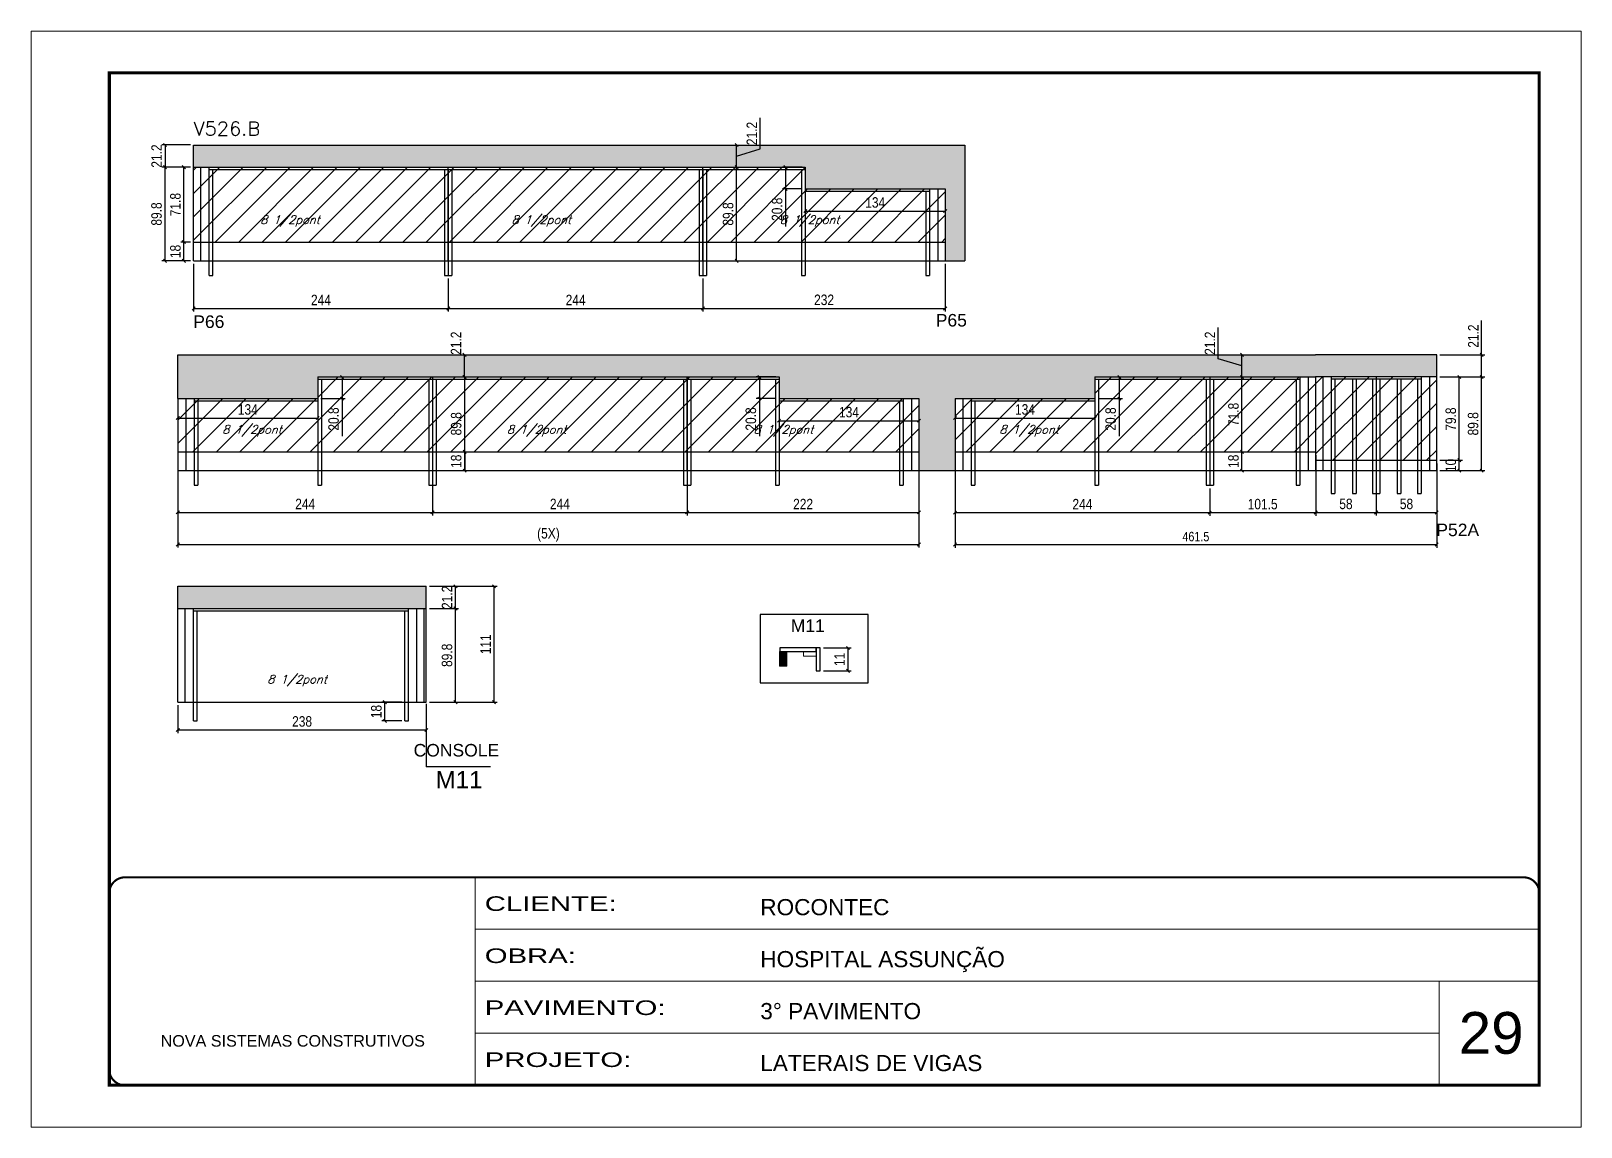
# Model space of a CAD drawing. Extents: x -21493 to -15213, y -12134 to 11887.
# Drawn here: x -21493 to -20008, y 2797 to 3847 of the extents above; entities that cross this region are included whole.
import ezdxf

# ---------------------------------------------------------------- set-up
doc = ezdxf.new("R2010")
doc.units = 0
doc.linetypes.add('CONTINUO', pattern=[0])
doc.linetypes.add('DASHED', pattern=[0.75, 0.5, -0.25])
for name, color, linetype in [('5', 5, 'Continuous'), ('COTA', 241, 'Continuous'), ('NOMENCLATURA', 7, 'Continuous'), ('Painéis', 200, 'Continuous'), ('SARR_2.2x7', 40, 'Continuous'), ('SARR_3.5x7', 81, 'Continuous'), ('texto', 7, 'Continuous')]:
    doc.layers.add(name, color=color, linetype=linetype)
for name, color, linetype, lineweight in [('CARIMBO', 255, 'Continuous', 9), ('Folhas', 255, 'Continuous', 9), ('Hachura', 251, 'Continuous', 9), ('Madeira', 126, 'Continuous', 18), ('Sarr 2.2x7', 40, 'Continuous', 9), ('SARRAFO DE PRESSAO', 251, 'DASHED', 9), ('Texto Seção', 7, 'Continuous', 15)]:
    doc.layers.add(name, color=color, linetype=linetype, lineweight=lineweight)
doc.styles.add('ARIAL', font='arial.ttf')
doc.styles.add('COTA TECNICA', font='techl___.ttf', dxfattribs={"height": 10})
doc.styles.add('COTA TECNICA-50', font='techl___.ttf', dxfattribs={"height": 9})
doc.styles.add('REGUA-120', font='ROMANS.shx', dxfattribs={"height": 15})
doc.styles.add('Romans', font='romans.shx')
doc.styles.get("Standard").update_dxf_attribs({"font": 'arial.ttf'})
doc.styles.add('Tecnologia', font='')
doc.styles.get('Tecnologia').set_extended_font_data('Forgotten Futurist')
doc.dimstyles.new('COTA PAINEL-50', dxfattribs={"dimtxt": 9, "dimasz": 3, "dimexe": 3, "dimexo": 3, "dimgap": 3, "dimtad": 1, "dimdec": 1, "dimzin": 12, "dimdsep": 46, "dimtxsty": 'COTA TECNICA-50', "dimblk1": 'OBLIQUE', "dimblk2": 'OBLIQUE', "dimsah": 1, "dimcen": 0.9, "dimclrd": 4, "dimclre": 4, "dimclrt": 240, "dimadec": 1, "dimazin": 3, "dimtfac": 1, "dimtdec": 1, "dimtmove": 0, "dimatfit": 3, "dimfxl": 1, "dimtolj": 1, "dimtzin": 12, "dimarcsym": 0})
doc.dimstyles.new('PAINEL', dxfattribs={"dimtxt": 10, "dimasz": 3, "dimexe": 3, "dimexo": 3, "dimgap": 3, "dimtad": 1, "dimdec": 1, "dimzin": 12, "dimdsep": 46, "dimtxsty": 'COTA TECNICA', "dimblk1": 'OBLIQUE', "dimblk2": 'OBLIQUE', "dimsah": 1, "dimcen": 0.9, "dimclrd": 4, "dimclre": 4, "dimclrt": 240, "dimadec": 1, "dimazin": 3, "dimtfac": 1, "dimtdec": 1, "dimtmove": 0, "dimatfit": 3, "dimfxl": 1, "dimtolj": 1, "dimtzin": 12, "dimarcsym": 0})
pattern_1 = [(45, (-163367.98, -24895.692), (-11.2253202, 11.2253202), [])]

msp = doc.modelspace()

# ---------------------------------------------------------------- texts
at = {"layer": '5', "linetype": 'Continuous'}
for s, rotation, p in [('P66', 0.00004, (-21337.96, 3562.7)), ('P65', 0.00004, (-20626.58, 3564.11)), ('P52A', 0.00004, (-20147.01, 3363.25)), ('CONSOLE', 359.99996, (-21126.85, 3152.16))]:
    msp.add_text(s, height=12, rotation=rotation, dxfattribs=at).set_placement(p)
at = {"layer": '5', "color": 7, "linetype": 'Continuous'}
msp.add_text('M11', height=12, rotation=359.99996, dxfattribs=at).set_placement((-20765.49, 3271.49))
at = {"layer": 'CARIMBO', "style": 'ARIAL'}
msp.add_text('29', height=40, dxfattribs=at).set_placement((-20125.55, 2867.35))
at = {"layer": 'NOMENCLATURA', "linetype": 'Continuous'}
msp.add_text('M11', height=16.5, dxfattribs=at).set_placement((-21105.75, 3121.66))
at = {"layer": 'texto', "color": 2, "char_height": 8, "attachment_point": 5, "style": 'Romans'}
for insert in [(-21245.26, 3665.1), (-21004.52, 3665.1), (-20747.41, 3665.1), (-21281.71, 3464.18), (-21008.98, 3464.18), (-20772.51, 3464.18), (-20537.14, 3464.18), (-21238.46, 3224.89)]:
    msp.add_mtext('{\\Q19;\\C256;8 1/2pont}', dxfattribs=dict(at, insert=insert))
at = {"layer": 'Texto Seção', "style": 'REGUA-120', "width": 1.05}
msp.add_text('V526.B', height=13, dxfattribs=at).set_placement((-21337.63, 3747.23))

# ---------------------------------------------------------------- blocks, each defined once
blk = doc.blocks.new('_Oblique')
at = {"color": 0, "linetype": 'ByBlock', "lineweight": -2}
blk.add_line((-0.5, -0.5), (0.5, 0.5), dxfattribs=at)
blk = doc.blocks.new('*D1249')
at = {"layer": 'COTA', "color": 4, "linetype": 'ByBlock', "lineweight": -2, "transparency": 16777216}
for p, q in [((-20143.6, 3515.8), (-20122, 3515.8)), ((-20125, 3436), (-20125, 3515.8)), ((-20143.6, 3436), (-20122, 3436))]:
    blk.add_line(p, q, dxfattribs=at)
at = {"layer": 'Defpoints', "color": 0, "linetype": 'ByBlock', "transparency": 16777216}
for p in [(-20146.6, 3515.8), (-20125, 3515.8), (-20146.6, 3436)]:
    blk.add_point(p, dxfattribs=at)
at = {"layer": 'COTA', "color": 4, "linetype": 'ByBlock', "lineweight": -2, "transparency": 16777216, "xscale": 3, "yscale": 3, "zscale": 3}
for p, rotation in [((-20125, 3515.8), 90), ((-20125, 3436), 270)]:
    blk.add_blockref('_Oblique', p, dxfattribs=dict(at, rotation=rotation))
at = {"layer": 'COTA', "color": 240, "linetype": 'ByBlock', "transparency": 16777216, "insert": (-20133.1, 3475.4), "char_height": 10, "attachment_point": 5, "rotation": 90, "style": 'COTA TECNICA'}
blk.add_mtext('\\A1;79.8', dxfattribs=at)
blk = doc.blocks.new('*D1250')
at = {"layer": 'COTA', "color": 4, "linetype": 'ByBlock', "lineweight": -2, "transparency": 16777216}
for p, q in [((-20262.6, 3433), (-20262.6, 3382.9)), ((-20204.6, 3433), (-20204.6, 3382.9)), ((-20262.6, 3385.9), (-20204.6, 3385.9))]:
    blk.add_line(p, q, dxfattribs=at)
at = {"layer": 'Defpoints', "color": 0, "linetype": 'ByBlock', "transparency": 16777216}
for p in [(-20262.6, 3436), (-20204.6, 3436), (-20204.6, 3385.9)]:
    blk.add_point(p, dxfattribs=at)
at = {"layer": 'COTA', "color": 4, "linetype": 'ByBlock', "lineweight": -2, "transparency": 16777216, "xscale": 3, "yscale": 3, "zscale": 3, "rotation": 180}
blk.add_blockref('_Oblique', (-20262.6, 3385.9), dxfattribs=at)
at = {"layer": 'COTA', "color": 4, "linetype": 'ByBlock', "lineweight": -2, "transparency": 16777216, "xscale": 3, "yscale": 3, "zscale": 3}
blk.add_blockref('_Oblique', (-20204.6, 3385.9), dxfattribs=at)
at = {"layer": 'COTA', "color": 240, "linetype": 'ByBlock', "transparency": 16777216, "insert": (-20233.6, 3394.1), "char_height": 10, "attachment_point": 5, "style": 'COTA TECNICA'}
blk.add_mtext('\\A1;58', dxfattribs=at)
blk = doc.blocks.new('*D1251')
at = {"layer": 'COTA', "color": 4, "linetype": 'ByBlock', "lineweight": -2, "transparency": 16777216}
for p, q in [((-20204.6, 3433), (-20204.6, 3382.9)), ((-20146.6, 3433), (-20146.6, 3382.9)), ((-20204.6, 3385.9), (-20146.6, 3385.9))]:
    blk.add_line(p, q, dxfattribs=at)
at = {"layer": 'Defpoints', "color": 0, "linetype": 'ByBlock', "transparency": 16777216}
for p in [(-20204.6, 3436), (-20146.6, 3436), (-20146.6, 3385.9)]:
    blk.add_point(p, dxfattribs=at)
at = {"layer": 'COTA', "color": 4, "linetype": 'ByBlock', "lineweight": -2, "transparency": 16777216, "xscale": 3, "yscale": 3, "zscale": 3, "rotation": 180}
blk.add_blockref('_Oblique', (-20204.6, 3385.9), dxfattribs=at)
at = {"layer": 'COTA', "color": 4, "linetype": 'ByBlock', "lineweight": -2, "transparency": 16777216, "xscale": 3, "yscale": 3, "zscale": 3}
blk.add_blockref('_Oblique', (-20146.6, 3385.9), dxfattribs=at)
at = {"layer": 'COTA', "color": 240, "linetype": 'ByBlock', "transparency": 16777216, "insert": (-20175.6, 3394.1), "char_height": 10, "attachment_point": 5, "style": 'COTA TECNICA'}
blk.add_mtext('\\A1;58', dxfattribs=at)
blk = doc.blocks.new('*D1518')
at = {"layer": 'COTA', "color": 4, "lineweight": -2, "ltscale": 25, "transparency": 16777216}
for p, q in [((-20103.6, 3537), (-20103.6, 3569.8)), ((-20143.6, 3537), (-20100.6, 3537)), ((-20103.6, 3515.8), (-20103.6, 3537)), ((-20143.6, 3515.8), (-20100.6, 3515.8))]:
    blk.add_line(p, q, dxfattribs=at)
at = {"layer": 'Defpoints', "color": 0, "ltscale": 25, "transparency": 16777216}
for p in [(-20146.6, 3537), (-20103.6, 3537), (-20146.6, 3515.8)]:
    blk.add_point(p, dxfattribs=at)
at = {"layer": 'COTA', "color": 4, "lineweight": -2, "ltscale": 25, "transparency": 16777216, "xscale": 3, "yscale": 3, "zscale": 3}
for p, rotation in [((-20103.6, 3537), 90), ((-20103.6, 3515.8), 270)]:
    blk.add_blockref('_Oblique', p, dxfattribs=dict(at, rotation=rotation))
at = {"layer": 'COTA', "color": 240, "ltscale": 25, "transparency": 16777216, "insert": (-20111.6, 3554.9), "char_height": 10, "attachment_point": 5, "rotation": 90, "style": 'COTA TECNICA'}
blk.add_mtext('\\A1;21.2', dxfattribs=at)
blk = doc.blocks.new('*D1252')
at = {"layer": 'COTA', "color": 4, "lineweight": -2, "ltscale": 25, "transparency": 16777216}
for p, q in [((-21337.6, 3624), (-21337.6, 3578.4)), ((-21093.6, 3610), (-21093.6, 3578.4)), ((-21337.6, 3581.4), (-21093.6, 3581.4))]:
    blk.add_line(p, q, dxfattribs=at)
at = {"layer": 'Defpoints', "color": 0, "ltscale": 25, "transparency": 16777216}
for p in [(-21337.6, 3627), (-21093.6, 3613), (-21093.6, 3581.4)]:
    blk.add_point(p, dxfattribs=at)
at = {"layer": 'COTA', "color": 4, "lineweight": -2, "ltscale": 25, "transparency": 16777216, "xscale": 3, "yscale": 3, "zscale": 3, "rotation": 180}
blk.add_blockref('_Oblique', (-21337.6, 3581.4), dxfattribs=at)
at = {"layer": 'COTA', "color": 4, "lineweight": -2, "ltscale": 25, "transparency": 16777216, "xscale": 3, "yscale": 3, "zscale": 3}
blk.add_blockref('_Oblique', (-21093.6, 3581.4), dxfattribs=at)
at = {"layer": 'COTA', "color": 240, "ltscale": 25, "transparency": 16777216, "insert": (-21215.6, 3589.5), "char_height": 10, "attachment_point": 5, "style": 'COTA TECNICA'}
blk.add_mtext('\\A1;244', dxfattribs=at)
blk = doc.blocks.new('*D1253')
at = {"layer": 'COTA', "color": 4, "lineweight": -2, "ltscale": 25, "transparency": 16777216}
for p, q in [((-21093.6, 3610), (-21093.6, 3578.4)), ((-20849.6, 3610), (-20849.6, 3578.4)), ((-21093.6, 3581.4), (-20849.6, 3581.4))]:
    blk.add_line(p, q, dxfattribs=at)
at = {"layer": 'Defpoints', "color": 0, "ltscale": 25, "transparency": 16777216}
for p in [(-21093.6, 3613), (-20849.6, 3613), (-20849.6, 3581.4)]:
    blk.add_point(p, dxfattribs=at)
at = {"layer": 'COTA', "color": 4, "lineweight": -2, "ltscale": 25, "transparency": 16777216, "xscale": 3, "yscale": 3, "zscale": 3, "rotation": 180}
blk.add_blockref('_Oblique', (-21093.6, 3581.4), dxfattribs=at)
at = {"layer": 'COTA', "color": 4, "lineweight": -2, "ltscale": 25, "transparency": 16777216, "xscale": 3, "yscale": 3, "zscale": 3}
blk.add_blockref('_Oblique', (-20849.6, 3581.4), dxfattribs=at)
at = {"layer": 'COTA', "color": 240, "ltscale": 25, "transparency": 16777216, "insert": (-20971.6, 3589.5), "char_height": 10, "attachment_point": 5, "style": 'COTA TECNICA'}
blk.add_mtext('\\A1;244', dxfattribs=at)
blk = doc.blocks.new('*D1254')
at = {"layer": 'COTA', "color": 4, "lineweight": -2, "ltscale": 25, "transparency": 16777216}
for p, q in [((-20617.6, 3624), (-20617.6, 3578.4)), ((-20849.6, 3610), (-20849.6, 3578.4)), ((-20849.6, 3581.4), (-20617.6, 3581.4))]:
    blk.add_line(p, q, dxfattribs=at)
at = {"layer": 'Defpoints', "color": 0, "ltscale": 25, "transparency": 16777216}
for p in [(-20617.6, 3627), (-20849.6, 3613), (-20617.6, 3581.4)]:
    blk.add_point(p, dxfattribs=at)
at = {"layer": 'COTA', "color": 4, "lineweight": -2, "ltscale": 25, "transparency": 16777216, "xscale": 3, "yscale": 3, "zscale": 3, "rotation": 180}
blk.add_blockref('_Oblique', (-20849.6, 3581.4), dxfattribs=at)
at = {"layer": 'COTA', "color": 4, "lineweight": -2, "ltscale": 25, "transparency": 16777216, "xscale": 3, "yscale": 3, "zscale": 3}
blk.add_blockref('_Oblique', (-20617.6, 3581.4), dxfattribs=at)
at = {"layer": 'COTA', "color": 240, "ltscale": 25, "transparency": 16777216, "insert": (-20733.6, 3589.6), "char_height": 10, "attachment_point": 5, "style": 'COTA TECNICA'}
blk.add_mtext('\\A1;232', dxfattribs=at)
blk = doc.blocks.new('*D1402')
at = {"layer": 'COTA', "color": 4, "lineweight": -2, "ltscale": 25, "transparency": 16777216}
for p, q in [((-21352.7, 3441), (-21352.7, 3383)), ((-21108.7, 3441), (-21108.7, 3383)), ((-21352.7, 3386), (-21108.7, 3386))]:
    blk.add_line(p, q, dxfattribs=at)
at = {"layer": 'Defpoints', "color": 0, "ltscale": 25, "transparency": 16777216}
for p in [(-21352.7, 3444), (-21108.7, 3444), (-21108.7, 3386)]:
    blk.add_point(p, dxfattribs=at)
at = {"layer": 'COTA', "color": 4, "lineweight": -2, "ltscale": 25, "transparency": 16777216, "xscale": 3, "yscale": 3, "zscale": 3, "rotation": 180}
blk.add_blockref('_Oblique', (-21352.7, 3386), dxfattribs=at)
at = {"layer": 'COTA', "color": 4, "lineweight": -2, "ltscale": 25, "transparency": 16777216, "xscale": 3, "yscale": 3, "zscale": 3}
blk.add_blockref('_Oblique', (-21108.7, 3386), dxfattribs=at)
at = {"layer": 'COTA', "color": 240, "ltscale": 25, "transparency": 16777216, "insert": (-21230.7, 3394.1), "char_height": 10, "attachment_point": 5, "style": 'COTA TECNICA'}
blk.add_mtext('\\A1;244', dxfattribs=at)
blk = doc.blocks.new('*D1403')
at = {"layer": 'COTA', "color": 4, "lineweight": -2, "ltscale": 25, "transparency": 16777216}
for p, q in [((-21108.7, 3441), (-21108.7, 3383)), ((-20864.7, 3441), (-20864.7, 3383)), ((-21108.7, 3386), (-20864.7, 3386))]:
    blk.add_line(p, q, dxfattribs=at)
at = {"layer": 'Defpoints', "color": 0, "ltscale": 25, "transparency": 16777216}
for p in [(-21108.7, 3444), (-20864.7, 3444), (-20864.7, 3386)]:
    blk.add_point(p, dxfattribs=at)
at = {"layer": 'COTA', "color": 4, "lineweight": -2, "ltscale": 25, "transparency": 16777216, "xscale": 3, "yscale": 3, "zscale": 3, "rotation": 180}
blk.add_blockref('_Oblique', (-21108.7, 3386), dxfattribs=at)
at = {"layer": 'COTA', "color": 4, "lineweight": -2, "ltscale": 25, "transparency": 16777216, "xscale": 3, "yscale": 3, "zscale": 3}
blk.add_blockref('_Oblique', (-20864.7, 3386), dxfattribs=at)
at = {"layer": 'COTA', "color": 240, "ltscale": 25, "transparency": 16777216, "insert": (-20986.7, 3394.1), "char_height": 10, "attachment_point": 5, "style": 'COTA TECNICA'}
blk.add_mtext('\\A1;244', dxfattribs=at)
blk = doc.blocks.new('*D1404')
at = {"layer": 'COTA', "color": 4, "lineweight": -2, "ltscale": 25, "transparency": 16777216}
for p, q in [((-20751.6, 3693), (-20751.6, 3671.7)), ((-20617.6, 3693), (-20617.6, 3671.7)), ((-20751.6, 3674.7), (-20617.6, 3674.7))]:
    blk.add_line(p, q, dxfattribs=at)
at = {"layer": 'Defpoints', "color": 0, "ltscale": 25, "transparency": 16777216}
for p in [(-20751.6, 3696), (-20617.6, 3696), (-20617.6, 3674.7)]:
    blk.add_point(p, dxfattribs=at)
at = {"layer": 'COTA', "color": 4, "lineweight": -2, "ltscale": 25, "transparency": 16777216, "xscale": 3, "yscale": 3, "zscale": 3, "rotation": 180}
blk.add_blockref('_Oblique', (-20751.6, 3674.7), dxfattribs=at)
at = {"layer": 'COTA', "color": 4, "lineweight": -2, "ltscale": 25, "transparency": 16777216, "xscale": 3, "yscale": 3, "zscale": 3}
blk.add_blockref('_Oblique', (-20617.6, 3674.7), dxfattribs=at)
at = {"layer": 'COTA', "color": 240, "ltscale": 25, "transparency": 16777216, "insert": (-20684.6, 3682.9), "char_height": 10, "attachment_point": 5, "style": 'COTA TECNICA'}
blk.add_mtext('\\A1;134', dxfattribs=at)
blk = doc.blocks.new('*D1405')
at = {"layer": 'COTA', "color": 4, "lineweight": -2, "ltscale": 25, "transparency": 16777216}
for p, q in [((-21352.7, 3492), (-21352.7, 3473.4)), ((-21218.7, 3492), (-21218.7, 3473.4)), ((-21352.7, 3476.4), (-21218.7, 3476.4))]:
    blk.add_line(p, q, dxfattribs=at)
at = {"layer": 'Defpoints', "color": 0, "ltscale": 25, "transparency": 16777216}
for p in [(-21352.7, 3495), (-21218.7, 3495), (-21218.7, 3476.4)]:
    blk.add_point(p, dxfattribs=at)
at = {"layer": 'COTA', "color": 4, "lineweight": -2, "ltscale": 25, "transparency": 16777216, "xscale": 3, "yscale": 3, "zscale": 3, "rotation": 180}
blk.add_blockref('_Oblique', (-21352.7, 3476.4), dxfattribs=at)
at = {"layer": 'COTA', "color": 4, "lineweight": -2, "ltscale": 25, "transparency": 16777216, "xscale": 3, "yscale": 3, "zscale": 3}
blk.add_blockref('_Oblique', (-21218.7, 3476.4), dxfattribs=at)
at = {"layer": 'COTA', "color": 240, "ltscale": 25, "transparency": 16777216, "insert": (-21285.7, 3484.6), "char_height": 10, "attachment_point": 5, "style": 'COTA TECNICA'}
blk.add_mtext('\\A1;134', dxfattribs=at)
blk = doc.blocks.new('*D1406')
at = {"layer": 'COTA', "color": 4, "lineweight": -2, "ltscale": 25, "transparency": 16777216}
for p, q in [((-20754.6, 3716.8), (-20773.5, 3716.8)), ((-20770.5, 3716.8), (-20770.5, 3696)), ((-20754.6, 3696), (-20773.5, 3696)), ((-20770.5, 3696), (-20770.5, 3659.9))]:
    blk.add_line(p, q, dxfattribs=at)
at = {"layer": 'Defpoints', "color": 0, "ltscale": 25, "transparency": 16777216}
for p in [(-20751.6, 3716.8), (-20770.5, 3696), (-20751.6, 3696)]:
    blk.add_point(p, dxfattribs=at)
at = {"layer": 'COTA', "color": 4, "lineweight": -2, "ltscale": 25, "transparency": 16777216, "xscale": 3, "yscale": 3, "zscale": 3}
for p, rotation in [((-20770.5, 3716.8), 90), ((-20770.5, 3696), 270)]:
    blk.add_blockref('_Oblique', p, dxfattribs=dict(at, rotation=rotation))
at = {"layer": 'COTA', "color": 240, "ltscale": 25, "transparency": 16777216, "insert": (-20778.6, 3676.4), "char_height": 10, "attachment_point": 5, "rotation": 90, "style": 'COTA TECNICA'}
blk.add_mtext('\\A1;20.8', dxfattribs=at)
blk = doc.blocks.new('*D1407')
at = {"layer": 'COTA', "color": 4, "lineweight": -2, "ltscale": 25, "transparency": 16777216}
for p, q in [((-21215.7, 3515.8), (-21192.4, 3515.8)), ((-21195.4, 3515.8), (-21195.4, 3495)), ((-21215.7, 3495), (-21192.4, 3495)), ((-21195.4, 3495), (-21195.4, 3459))]:
    blk.add_line(p, q, dxfattribs=at)
at = {"layer": 'Defpoints', "color": 0, "ltscale": 25, "transparency": 16777216}
for p in [(-21218.7, 3515.8), (-21218.7, 3495), (-21195.4, 3495)]:
    blk.add_point(p, dxfattribs=at)
at = {"layer": 'COTA', "color": 4, "lineweight": -2, "ltscale": 25, "transparency": 16777216, "xscale": 3, "yscale": 3, "zscale": 3}
for p, rotation in [((-21195.4, 3515.8), 90), ((-21195.4, 3495), 270)]:
    blk.add_blockref('_Oblique', p, dxfattribs=dict(at, rotation=rotation))
at = {"layer": 'COTA', "color": 240, "ltscale": 25, "transparency": 16777216, "insert": (-21203.5, 3475.5), "char_height": 10, "attachment_point": 5, "rotation": 90, "style": 'COTA TECNICA'}
blk.add_mtext('\\A1;20.8', dxfattribs=at)
blk = doc.blocks.new('*D1408')
at = {"layer": 'COTA', "color": 4, "lineweight": -2, "ltscale": 25, "transparency": 16777216}
for p, q in [((-21340.6, 3716.8), (-21368, 3716.8)), ((-21365, 3627), (-21365, 3716.8)), ((-21340.6, 3627), (-21368, 3627))]:
    blk.add_line(p, q, dxfattribs=at)
at = {"layer": 'Defpoints', "color": 0, "ltscale": 25, "transparency": 16777216}
for p in [(-21365, 3716.8), (-21337.6, 3716.8), (-21337.6, 3627)]:
    blk.add_point(p, dxfattribs=at)
at = {"layer": 'COTA', "color": 4, "lineweight": -2, "ltscale": 25, "transparency": 16777216, "xscale": 3, "yscale": 3, "zscale": 3}
for p, rotation in [((-21365, 3716.8), 90), ((-21365, 3627), 270)]:
    blk.add_blockref('_Oblique', p, dxfattribs=dict(at, rotation=rotation))
at = {"layer": 'COTA', "color": 240, "ltscale": 25, "transparency": 16777216, "insert": (-21373.1, 3671.9), "char_height": 10, "attachment_point": 5, "rotation": 90, "style": 'COTA TECNICA'}
blk.add_mtext('\\A1;89.8', dxfattribs=at)
blk = doc.blocks.new('*D1213')
at = {"layer": 'COTA', "color": 4, "lineweight": -2, "ltscale": 25, "transparency": 16777216}
for p, q in [((-21340.6, 3738), (-21368, 3738)), ((-21365, 3738), (-21365, 3716.8)), ((-21340.6, 3716.8), (-21368, 3716.8))]:
    blk.add_line(p, q, dxfattribs=at)
at = {"layer": 'Defpoints', "color": 0, "ltscale": 25, "transparency": 16777216}
for p in [(-21337.6, 3738), (-21365, 3716.8), (-21337.6, 3716.8)]:
    blk.add_point(p, dxfattribs=at)
at = {"layer": 'COTA', "color": 4, "lineweight": -2, "ltscale": 25, "transparency": 16777216, "xscale": 3, "yscale": 3, "zscale": 3}
for p, rotation in [((-21365, 3738), 90), ((-21365, 3716.8), 270)]:
    blk.add_blockref('_Oblique', p, dxfattribs=dict(at, rotation=rotation))
at = {"layer": 'COTA', "color": 240, "ltscale": 25, "transparency": 16777216, "insert": (-21373.1, 3727.4), "char_height": 10, "attachment_point": 5, "rotation": 90, "style": 'COTA TECNICA'}
blk.add_mtext('\\A1;21.2', dxfattribs=at)
blk = doc.blocks.new('*D1409')
at = {"layer": 'COTA', "color": 4, "lineweight": -2, "ltscale": 25, "transparency": 16777216}
for p, q in [((-20864.7, 3441), (-20864.7, 3383)), ((-20642.7, 3423), (-20642.7, 3383)), ((-20864.7, 3386), (-20642.7, 3386))]:
    blk.add_line(p, q, dxfattribs=at)
at = {"layer": 'Defpoints', "color": 0, "ltscale": 25, "transparency": 16777216}
for p in [(-20864.7, 3444), (-20642.7, 3426), (-20642.7, 3386)]:
    blk.add_point(p, dxfattribs=at)
at = {"layer": 'COTA', "color": 4, "lineweight": -2, "ltscale": 25, "transparency": 16777216, "xscale": 3, "yscale": 3, "zscale": 3, "rotation": 180}
blk.add_blockref('_Oblique', (-20864.7, 3386), dxfattribs=at)
at = {"layer": 'COTA', "color": 4, "lineweight": -2, "ltscale": 25, "transparency": 16777216, "xscale": 3, "yscale": 3, "zscale": 3}
blk.add_blockref('_Oblique', (-20642.7, 3386), dxfattribs=at)
at = {"layer": 'COTA', "color": 240, "ltscale": 25, "transparency": 16777216, "insert": (-20753.7, 3394), "char_height": 10, "attachment_point": 5, "style": 'COTA TECNICA'}
blk.add_mtext('\\A1;222', dxfattribs=at)
blk = doc.blocks.new('*D1410')
at = {"layer": 'COTA', "color": 4, "lineweight": -2, "ltscale": 25, "transparency": 16777216}
for p, q in [((-20776.7, 3492), (-20776.7, 3470.8)), ((-20642.7, 3492), (-20642.7, 3470.8)), ((-20776.7, 3473.8), (-20642.7, 3473.8))]:
    blk.add_line(p, q, dxfattribs=at)
at = {"layer": 'Defpoints', "color": 0, "ltscale": 25, "transparency": 16777216}
for p in [(-20776.7, 3495), (-20642.7, 3495), (-20642.7, 3473.8)]:
    blk.add_point(p, dxfattribs=at)
at = {"layer": 'COTA', "color": 4, "lineweight": -2, "ltscale": 25, "transparency": 16777216, "xscale": 3, "yscale": 3, "zscale": 3, "rotation": 180}
blk.add_blockref('_Oblique', (-20776.7, 3473.8), dxfattribs=at)
at = {"layer": 'COTA', "color": 4, "lineweight": -2, "ltscale": 25, "transparency": 16777216, "xscale": 3, "yscale": 3, "zscale": 3}
blk.add_blockref('_Oblique', (-20642.7, 3473.8), dxfattribs=at)
at = {"layer": 'COTA', "color": 240, "ltscale": 25, "transparency": 16777216, "insert": (-20709.7, 3482), "char_height": 10, "attachment_point": 5, "style": 'COTA TECNICA'}
blk.add_mtext('\\A1;134', dxfattribs=at)
blk = doc.blocks.new('*D1411')
at = {"layer": 'COTA', "color": 4, "lineweight": -2, "ltscale": 25, "transparency": 16777216}
for p, q in [((-20779.7, 3515.8), (-20798.6, 3515.8)), ((-20795.6, 3515.8), (-20795.6, 3495)), ((-20779.7, 3495), (-20798.6, 3495)), ((-20795.6, 3495), (-20795.6, 3459))]:
    blk.add_line(p, q, dxfattribs=at)
at = {"layer": 'Defpoints', "color": 0, "ltscale": 25, "transparency": 16777216}
for p in [(-20776.7, 3515.8), (-20795.6, 3495), (-20776.7, 3495)]:
    blk.add_point(p, dxfattribs=at)
at = {"layer": 'COTA', "color": 4, "lineweight": -2, "ltscale": 25, "transparency": 16777216, "xscale": 3, "yscale": 3, "zscale": 3}
for p, rotation in [((-20795.6, 3515.8), 90), ((-20795.6, 3495), 270)]:
    blk.add_blockref('_Oblique', p, dxfattribs=dict(at, rotation=rotation))
at = {"layer": 'COTA', "color": 240, "ltscale": 25, "transparency": 16777216, "insert": (-20803.7, 3475.5), "char_height": 10, "attachment_point": 5, "rotation": 90, "style": 'COTA TECNICA'}
blk.add_mtext('\\A1;20.8', dxfattribs=at)
blk = doc.blocks.new('*D1412')
at = {"layer": 'COTA', "color": 4, "lineweight": -2, "ltscale": 25, "transparency": 16777216}
for p, q in [((-20608.1, 3441), (-20608.1, 3382.8)), ((-20364.1, 3409), (-20364.1, 3382.8)), ((-20608.1, 3385.8), (-20364.1, 3385.8))]:
    blk.add_line(p, q, dxfattribs=at)
at = {"layer": 'Defpoints', "color": 0, "ltscale": 25, "transparency": 16777216}
for p in [(-20608.1, 3444), (-20364.1, 3412), (-20364.1, 3385.8)]:
    blk.add_point(p, dxfattribs=at)
at = {"layer": 'COTA', "color": 4, "lineweight": -2, "ltscale": 25, "transparency": 16777216, "xscale": 3, "yscale": 3, "zscale": 3, "rotation": 180}
blk.add_blockref('_Oblique', (-20608.1, 3385.8), dxfattribs=at)
at = {"layer": 'COTA', "color": 4, "lineweight": -2, "ltscale": 25, "transparency": 16777216, "xscale": 3, "yscale": 3, "zscale": 3}
blk.add_blockref('_Oblique', (-20364.1, 3385.8), dxfattribs=at)
at = {"layer": 'COTA', "color": 240, "ltscale": 25, "transparency": 16777216, "insert": (-20486.1, 3393.9), "char_height": 10, "attachment_point": 5, "style": 'COTA TECNICA'}
blk.add_mtext('\\A1;244', dxfattribs=at)
blk = doc.blocks.new('*D1413')
at = {"layer": 'COTA', "color": 4, "lineweight": -2, "ltscale": 25, "transparency": 16777216}
for p, q in [((-20608.1, 3492), (-20608.1, 3473.4)), ((-20474.1, 3492), (-20474.1, 3473.4)), ((-20608.1, 3476.4), (-20474.1, 3476.4))]:
    blk.add_line(p, q, dxfattribs=at)
at = {"layer": 'Defpoints', "color": 0, "ltscale": 25, "transparency": 16777216}
for p in [(-20608.1, 3495), (-20474.1, 3495), (-20474.1, 3476.4)]:
    blk.add_point(p, dxfattribs=at)
at = {"layer": 'COTA', "color": 4, "lineweight": -2, "ltscale": 25, "transparency": 16777216, "xscale": 3, "yscale": 3, "zscale": 3, "rotation": 180}
blk.add_blockref('_Oblique', (-20608.1, 3476.4), dxfattribs=at)
at = {"layer": 'COTA', "color": 4, "lineweight": -2, "ltscale": 25, "transparency": 16777216, "xscale": 3, "yscale": 3, "zscale": 3}
blk.add_blockref('_Oblique', (-20474.1, 3476.4), dxfattribs=at)
at = {"layer": 'COTA', "color": 240, "ltscale": 25, "transparency": 16777216, "insert": (-20541.1, 3484.6), "char_height": 10, "attachment_point": 5, "style": 'COTA TECNICA'}
blk.add_mtext('\\A1;134', dxfattribs=at)
blk = doc.blocks.new('*D1414')
at = {"layer": 'COTA', "color": 4, "lineweight": -2, "ltscale": 25, "transparency": 16777216}
for p, q in [((-20471.1, 3515.8), (-20447.8, 3515.8)), ((-20450.8, 3515.8), (-20450.8, 3495)), ((-20471.1, 3495), (-20447.8, 3495)), ((-20450.8, 3495), (-20450.8, 3459))]:
    blk.add_line(p, q, dxfattribs=at)
at = {"layer": 'Defpoints', "color": 0, "ltscale": 25, "transparency": 16777216}
for p in [(-20474.1, 3515.8), (-20474.1, 3495), (-20450.8, 3495)]:
    blk.add_point(p, dxfattribs=at)
at = {"layer": 'COTA', "color": 4, "lineweight": -2, "ltscale": 25, "transparency": 16777216, "xscale": 3, "yscale": 3, "zscale": 3}
for p, rotation in [((-20450.8, 3515.8), 90), ((-20450.8, 3495), 270)]:
    blk.add_blockref('_Oblique', p, dxfattribs=dict(at, rotation=rotation))
at = {"layer": 'COTA', "color": 240, "ltscale": 25, "transparency": 16777216, "insert": (-20459, 3475.5), "char_height": 10, "attachment_point": 5, "rotation": 90, "style": 'COTA TECNICA'}
blk.add_mtext('\\A1;20.8', dxfattribs=at)
blk = doc.blocks.new('*D1214')
at = {"layer": 'COTA', "color": 4, "lineweight": -2, "ltscale": 25, "transparency": 16777216}
for p, q in [((-20262.6, 3441), (-20262.6, 3382.8)), ((-20364.1, 3409), (-20364.1, 3382.8)), ((-20364.1, 3385.8), (-20262.6, 3385.8))]:
    blk.add_line(p, q, dxfattribs=at)
at = {"layer": 'Defpoints', "color": 0, "ltscale": 25, "transparency": 16777216}
for p in [(-20262.6, 3444), (-20364.1, 3412), (-20262.6, 3385.8)]:
    blk.add_point(p, dxfattribs=at)
at = {"layer": 'COTA', "color": 4, "lineweight": -2, "ltscale": 25, "transparency": 16777216, "xscale": 3, "yscale": 3, "zscale": 3, "rotation": 180}
blk.add_blockref('_Oblique', (-20364.1, 3385.8), dxfattribs=at)
at = {"layer": 'COTA', "color": 4, "lineweight": -2, "ltscale": 25, "transparency": 16777216, "xscale": 3, "yscale": 3, "zscale": 3}
blk.add_blockref('_Oblique', (-20262.6, 3385.8), dxfattribs=at)
at = {"layer": 'COTA', "color": 240, "ltscale": 25, "transparency": 16777216, "insert": (-20313.4, 3393.9), "char_height": 10, "attachment_point": 5, "style": 'COTA TECNICA'}
blk.add_mtext('\\A1;101.5', dxfattribs=at)
blk = doc.blocks.new('*D1415')
at = {"layer": 'COTA', "color": 4, "lineweight": -2, "ltscale": 25, "transparency": 16777216}
for p, q in [((-20642.7, 3441), (-20642.7, 3352.3)), ((-21352.7, 3423), (-21352.7, 3352.3)), ((-21352.7, 3355.3), (-20642.7, 3355.3))]:
    blk.add_line(p, q, dxfattribs=at)
at = {"layer": 'Defpoints', "color": 0, "ltscale": 25, "transparency": 16777216}
for p in [(-20642.7, 3444), (-21352.7, 3426), (-20642.7, 3355.3)]:
    blk.add_point(p, dxfattribs=at)
at = {"layer": 'COTA', "color": 4, "lineweight": -2, "ltscale": 25, "transparency": 16777216, "xscale": 3, "yscale": 3, "zscale": 3, "rotation": 180}
blk.add_blockref('_Oblique', (-21352.7, 3355.3), dxfattribs=at)
at = {"layer": 'COTA', "color": 4, "lineweight": -2, "ltscale": 25, "transparency": 16777216, "xscale": 3, "yscale": 3, "zscale": 3}
blk.add_blockref('_Oblique', (-20642.7, 3355.3), dxfattribs=at)
at = {"layer": 'COTA', "color": 240, "ltscale": 25, "transparency": 16777216, "insert": (-20997.7, 3364.5), "char_height": 10, "attachment_point": 5, "style": 'COTA TECNICA'}
blk.add_mtext('\\A1;(5X)', dxfattribs=at)
blk = doc.blocks.new('*D1416')
at = {"layer": 'COTA', "color": 4, "lineweight": -2, "ltscale": 25, "transparency": 16777216}
for p, q in [((-21105.7, 3515.8), (-21074.9, 3515.8)), ((-21077.9, 3426), (-21077.9, 3515.8)), ((-21105.7, 3426), (-21074.9, 3426))]:
    blk.add_line(p, q, dxfattribs=at)
at = {"layer": 'Defpoints', "color": 0, "ltscale": 25, "transparency": 16777216}
for p in [(-21108.7, 3515.8), (-21077.9, 3515.8), (-21108.7, 3426)]:
    blk.add_point(p, dxfattribs=at)
at = {"layer": 'COTA', "color": 4, "lineweight": -2, "ltscale": 25, "transparency": 16777216, "xscale": 3, "yscale": 3, "zscale": 3}
for p, rotation in [((-21077.9, 3515.8), 90), ((-21077.9, 3426), 270)]:
    blk.add_blockref('_Oblique', p, dxfattribs=dict(at, rotation=rotation))
at = {"layer": 'COTA', "color": 240, "ltscale": 25, "transparency": 16777216, "insert": (-21086, 3470.9), "char_height": 10, "attachment_point": 5, "rotation": 90, "style": 'COTA TECNICA'}
blk.add_mtext('\\A1;89.8', dxfattribs=at)
blk = doc.blocks.new('*D1417')
at = {"layer": 'COTA', "color": 4, "lineweight": -2, "ltscale": 25, "transparency": 16777216}
for p, q in [((-21081.1, 3537), (-21081.1, 3537)), ((-21078.1, 3515.8), (-21078.1, 3537)), ((-21105.7, 3515.8), (-21075.1, 3515.8))]:
    blk.add_line(p, q, dxfattribs=at)
at = {"layer": 'Defpoints', "color": 0, "ltscale": 25, "transparency": 16777216}
for p in [(-21078.1, 3537), (-21078.1, 3537), (-21108.7, 3515.8)]:
    blk.add_point(p, dxfattribs=at)
at = {"layer": 'COTA', "color": 4, "lineweight": -2, "ltscale": 25, "transparency": 16777216, "xscale": 3, "yscale": 3, "zscale": 3}
for p, rotation in [((-21078.1, 3537), 90), ((-21078.1, 3515.8), 270)]:
    blk.add_blockref('_Oblique', p, dxfattribs=dict(at, rotation=rotation))
at = {"layer": 'COTA', "color": 240, "ltscale": 25, "transparency": 16777216, "insert": (-21086.2, 3548.1), "char_height": 10, "attachment_point": 5, "rotation": 90, "style": 'COTA TECNICA'}
blk.add_mtext('\\A1;21.2', dxfattribs=at)
blk = doc.blocks.new('*D1418')
at = {"layer": 'COTA', "color": 4, "lineweight": -2, "ltscale": 25, "transparency": 16777216}
for p, q in [((-20846.6, 3716.8), (-20814.4, 3716.8)), ((-20817.4, 3627), (-20817.4, 3716.8)), ((-20846.6, 3627), (-20814.4, 3627))]:
    blk.add_line(p, q, dxfattribs=at)
at = {"layer": 'Defpoints', "color": 0, "ltscale": 25, "transparency": 16777216}
for p in [(-20849.6, 3716.8), (-20817.4, 3716.8), (-20849.6, 3627)]:
    blk.add_point(p, dxfattribs=at)
at = {"layer": 'COTA', "color": 4, "lineweight": -2, "ltscale": 25, "transparency": 16777216, "xscale": 3, "yscale": 3, "zscale": 3}
for p, rotation in [((-20817.4, 3716.8), 90), ((-20817.4, 3627), 270)]:
    blk.add_blockref('_Oblique', p, dxfattribs=dict(at, rotation=rotation))
at = {"layer": 'COTA', "color": 240, "ltscale": 25, "transparency": 16777216, "insert": (-20825.5, 3671.9), "char_height": 10, "attachment_point": 5, "rotation": 90, "style": 'COTA TECNICA'}
blk.add_mtext('\\A1;89.8', dxfattribs=at)
blk = doc.blocks.new('*D1419')
at = {"layer": 'COTA', "color": 4, "lineweight": -2, "ltscale": 25, "transparency": 16777216}
for p, q in [((-20794.7, 3734.2), (-20794.7, 3763.9)), ((-20817.4, 3716.8), (-20817.4, 3738)), ((-20817.4, 3727.4), (-20794.7, 3734.2)), ((-20814.4, 3738), (-20814.4, 3738)), ((-20846.6, 3716.8), (-20814.4, 3716.8))]:
    blk.add_line(p, q, dxfattribs=at)
at = {"layer": 'Defpoints', "color": 0, "ltscale": 25, "transparency": 16777216}
for p in [(-20817.4, 3738), (-20817.4, 3738), (-20849.6, 3716.8)]:
    blk.add_point(p, dxfattribs=at)
at = {"layer": 'COTA', "color": 4, "lineweight": -2, "ltscale": 25, "transparency": 16777216, "xscale": 3, "yscale": 3, "zscale": 3}
for p, rotation in [((-20817.4, 3738), 90), ((-20817.4, 3716.8), 270)]:
    blk.add_blockref('_Oblique', p, dxfattribs=dict(at, rotation=rotation))
at = {"layer": 'COTA', "color": 240, "ltscale": 25, "transparency": 16777216, "insert": (-20802.8, 3749), "char_height": 10, "attachment_point": 5, "rotation": 90, "style": 'COTA TECNICA'}
blk.add_mtext('\\A1;21.2', dxfattribs=at)
blk = doc.blocks.new('*D1496')
at = {"layer": 'COTA', "color": 4, "lineweight": -2, "ltscale": 25, "transparency": 16777216}
for p, q in [((-21340.6, 3645), (-21350, 3645)), ((-21347, 3627), (-21347, 3645)), ((-21340.6, 3627), (-21350, 3627))]:
    blk.add_line(p, q, dxfattribs=at)
at = {"layer": 'Defpoints', "color": 0, "ltscale": 25, "transparency": 16777216}
for p in [(-21347, 3645), (-21337.6, 3645), (-21337.6, 3627)]:
    blk.add_point(p, dxfattribs=at)
at = {"layer": 'COTA', "color": 4, "lineweight": -2, "ltscale": 25, "transparency": 16777216, "xscale": 3, "yscale": 3, "zscale": 3}
for p, rotation in [((-21347, 3645), 90), ((-21347, 3627), 270)]:
    blk.add_blockref('_Oblique', p, dxfattribs=dict(at, rotation=rotation))
at = {"layer": 'COTA', "color": 240, "ltscale": 25, "transparency": 16777216, "insert": (-21355, 3636), "char_height": 10, "attachment_point": 5, "rotation": 90, "style": 'COTA TECNICA'}
blk.add_mtext('\\A1;18', dxfattribs=at)
blk = doc.blocks.new('*D1497')
at = {"layer": 'COTA', "color": 4, "lineweight": -2, "ltscale": 25, "transparency": 16777216}
for p, q in [((-21340.6, 3716.8), (-21350, 3716.8)), ((-21347, 3645), (-21347, 3716.8)), ((-21340.6, 3645), (-21350, 3645))]:
    blk.add_line(p, q, dxfattribs=at)
at = {"layer": 'Defpoints', "color": 0, "ltscale": 25, "transparency": 16777216}
for p in [(-21347, 3716.8), (-21337.6, 3716.8), (-21337.6, 3645)]:
    blk.add_point(p, dxfattribs=at)
at = {"layer": 'COTA', "color": 4, "lineweight": -2, "ltscale": 25, "transparency": 16777216, "xscale": 3, "yscale": 3, "zscale": 3}
for p, rotation in [((-21347, 3716.8), 90), ((-21347, 3645), 270)]:
    blk.add_blockref('_Oblique', p, dxfattribs=dict(at, rotation=rotation))
at = {"layer": 'COTA', "color": 240, "ltscale": 25, "transparency": 16777216, "insert": (-21355, 3680.9), "char_height": 10, "attachment_point": 5, "rotation": 90, "style": 'COTA TECNICA'}
blk.add_mtext('\\A1;71.8', dxfattribs=at)
blk = doc.blocks.new('*D1498')
at = {"layer": 'COTA', "color": 4, "lineweight": -2, "ltscale": 25, "transparency": 16777216}
for p, q in [((-20143.6, 3436), (-20122, 3436)), ((-20125, 3426), (-20125, 3436)), ((-20143.6, 3426), (-20122, 3426))]:
    blk.add_line(p, q, dxfattribs=at)
at = {"layer": 'Defpoints', "color": 0, "ltscale": 25, "transparency": 16777216}
for p in [(-20146.6, 3436), (-20125, 3436), (-20146.6, 3426)]:
    blk.add_point(p, dxfattribs=at)
at = {"layer": 'COTA', "color": 4, "lineweight": -2, "ltscale": 25, "transparency": 16777216, "xscale": 3, "yscale": 3, "zscale": 3}
for p, rotation in [((-20125, 3436), 90), ((-20125, 3426), 270)]:
    blk.add_blockref('_Oblique', p, dxfattribs=dict(at, rotation=rotation))
at = {"layer": 'COTA', "color": 240, "ltscale": 25, "transparency": 16777216, "insert": (-20133.1, 3431), "char_height": 10, "attachment_point": 5, "rotation": 90, "style": 'COTA TECNICA'}
blk.add_mtext('\\A1;10', dxfattribs=at)
blk = doc.blocks.new('*D1499')
at = {"layer": 'COTA', "color": 4, "lineweight": -2, "ltscale": 25, "transparency": 16777216}
for p, q in [((-20143.6, 3515.8), (-20100.6, 3515.8)), ((-20103.6, 3426), (-20103.6, 3515.8)), ((-20143.6, 3426), (-20100.6, 3426))]:
    blk.add_line(p, q, dxfattribs=at)
at = {"layer": 'Defpoints', "color": 0, "ltscale": 25, "transparency": 16777216}
for p in [(-20146.6, 3515.8), (-20103.6, 3515.8), (-20146.6, 3426)]:
    blk.add_point(p, dxfattribs=at)
at = {"layer": 'COTA', "color": 4, "lineweight": -2, "ltscale": 25, "transparency": 16777216, "xscale": 3, "yscale": 3, "zscale": 3}
for p, rotation in [((-20103.6, 3515.8), 90), ((-20103.6, 3426), 270)]:
    blk.add_blockref('_Oblique', p, dxfattribs=dict(at, rotation=rotation))
at = {"layer": 'COTA', "color": 240, "ltscale": 25, "transparency": 16777216, "insert": (-20111.7, 3470.9), "char_height": 10, "attachment_point": 5, "rotation": 90, "style": 'COTA TECNICA'}
blk.add_mtext('\\A1;89.8', dxfattribs=at)
blk = doc.blocks.new('*D1500')
at = {"layer": 'COTA', "color": 4, "lineweight": -2, "ltscale": 25, "transparency": 16777216}
for p, q in [((-20361.1, 3444), (-20330.2, 3444)), ((-20333.2, 3426), (-20333.2, 3444)), ((-20361.1, 3426), (-20330.2, 3426))]:
    blk.add_line(p, q, dxfattribs=at)
at = {"layer": 'Defpoints', "color": 0, "ltscale": 25, "transparency": 16777216}
for p in [(-20364.1, 3444), (-20333.2, 3444), (-20364.1, 3426)]:
    blk.add_point(p, dxfattribs=at)
at = {"layer": 'COTA', "color": 4, "lineweight": -2, "ltscale": 25, "transparency": 16777216, "xscale": 3, "yscale": 3, "zscale": 3}
for p, rotation in [((-20333.2, 3444), 90), ((-20333.2, 3426), 270)]:
    blk.add_blockref('_Oblique', p, dxfattribs=dict(at, rotation=rotation))
at = {"layer": 'COTA', "color": 240, "ltscale": 25, "transparency": 16777216, "insert": (-20341.3, 3435), "char_height": 10, "attachment_point": 5, "rotation": 90, "style": 'COTA TECNICA'}
blk.add_mtext('\\A1;18', dxfattribs=at)
blk = doc.blocks.new('*D1501')
at = {"layer": 'COTA', "color": 4, "lineweight": -2, "ltscale": 25, "transparency": 16777216}
for p, q in [((-20333.2, 3444), (-20333.2, 3515.8)), ((-20330.2, 3515.8), (-20330.2, 3515.8)), ((-20361.1, 3444), (-20330.2, 3444))]:
    blk.add_line(p, q, dxfattribs=at)
at = {"layer": 'Defpoints', "color": 0, "ltscale": 25, "transparency": 16777216}
for p in [(-20333.2, 3515.8), (-20333.2, 3515.8), (-20364.1, 3444)]:
    blk.add_point(p, dxfattribs=at)
at = {"layer": 'COTA', "color": 4, "lineweight": -2, "ltscale": 25, "transparency": 16777216, "xscale": 3, "yscale": 3, "zscale": 3}
for p, rotation in [((-20333.2, 3515.8), 90), ((-20333.2, 3444), 270)]:
    blk.add_blockref('_Oblique', p, dxfattribs=dict(at, rotation=rotation))
at = {"layer": 'COTA', "color": 240, "ltscale": 25, "transparency": 16777216, "insert": (-20341.3, 3479.9), "char_height": 10, "attachment_point": 5, "rotation": 90, "style": 'COTA TECNICA'}
blk.add_mtext('\\A1;71.8', dxfattribs=at)
blk = doc.blocks.new('*D1502')
at = {"layer": 'COTA', "color": 4, "lineweight": -2, "ltscale": 25, "transparency": 16777216}
for p, q in [((-20355.9, 3533.2), (-20355.9, 3563)), ((-20336.2, 3537), (-20336.2, 3537)), ((-20333.2, 3515.8), (-20333.2, 3537)), ((-20333.2, 3526.4), (-20355.9, 3533.2)), ((-20330.2, 3515.8), (-20330.2, 3515.8))]:
    blk.add_line(p, q, dxfattribs=at)
at = {"layer": 'Defpoints', "color": 0, "ltscale": 25, "transparency": 16777216}
for p in [(-20333.2, 3537), (-20333.2, 3537), (-20333.2, 3515.8)]:
    blk.add_point(p, dxfattribs=at)
at = {"layer": 'COTA', "color": 4, "lineweight": -2, "ltscale": 25, "transparency": 16777216, "xscale": 3, "yscale": 3, "zscale": 3}
for p, rotation in [((-20333.2, 3537), 90), ((-20333.2, 3515.8), 270)]:
    blk.add_blockref('_Oblique', p, dxfattribs=dict(at, rotation=rotation))
at = {"layer": 'COTA', "color": 240, "ltscale": 25, "transparency": 16777216, "insert": (-20363.9, 3548.1), "char_height": 10, "attachment_point": 5, "rotation": 90, "style": 'COTA TECNICA'}
blk.add_mtext('\\A1;21.2', dxfattribs=at)
blk = doc.blocks.new('*D1503')
at = {"layer": 'COTA', "color": 4, "lineweight": -2, "ltscale": 25, "transparency": 16777216}
for p, q in [((-21077.9, 3444), (-21077.9, 3426)), ((-21074.9, 3444), (-21074.9, 3444)), ((-21074.9, 3426), (-21074.9, 3426))]:
    blk.add_line(p, q, dxfattribs=at)
at = {"layer": 'Defpoints', "color": 0, "ltscale": 25, "transparency": 16777216}
for p in [(-21077.9, 3444), (-21077.9, 3426), (-21077.9, 3426)]:
    blk.add_point(p, dxfattribs=at)
at = {"layer": 'COTA', "color": 4, "lineweight": -2, "ltscale": 25, "transparency": 16777216, "xscale": 3, "yscale": 3, "zscale": 3}
for p, rotation in [((-21077.9, 3444), 90), ((-21077.9, 3426), 270)]:
    blk.add_blockref('_Oblique', p, dxfattribs=dict(at, rotation=rotation))
at = {"layer": 'COTA', "color": 240, "ltscale": 25, "transparency": 16777216, "insert": (-21086, 3435), "char_height": 10, "attachment_point": 5, "rotation": 90, "style": 'COTA TECNICA'}
blk.add_mtext('\\A1;18', dxfattribs=at)
blk = doc.blocks.new('*D1504')
at = {"layer": 'COTA', "color": 4, "lineweight": -2, "ltscale": 25, "transparency": 16777216}
for p, q in [((-21111.7, 3294), (-21083.7, 3294)), ((-21086.7, 3204.2), (-21086.7, 3294)), ((-21111.7, 3204.2), (-21083.7, 3204.2))]:
    blk.add_line(p, q, dxfattribs=at)
at = {"layer": 'Defpoints', "color": 0, "ltscale": 25, "transparency": 16777216}
for p in [(-21114.7, 3294), (-21086.7, 3294), (-21114.7, 3204.2)]:
    blk.add_point(p, dxfattribs=at)
at = {"layer": 'COTA', "color": 4, "lineweight": -2, "ltscale": 25, "transparency": 16777216, "xscale": 3, "yscale": 3, "zscale": 3}
for p, rotation in [((-21086.7, 3294), 90), ((-21086.7, 3204.2), 270)]:
    blk.add_blockref('_Oblique', p, dxfattribs=dict(at, rotation=rotation))
at = {"layer": 'COTA', "color": 240, "ltscale": 25, "transparency": 16777216, "insert": (-21094.8, 3249.1), "char_height": 10, "attachment_point": 5, "rotation": 90, "style": 'COTA TECNICA'}
blk.add_mtext('\\A1;89.8', dxfattribs=at)
blk = doc.blocks.new('*D1505')
at = {"layer": 'COTA', "color": 4, "lineweight": -2, "ltscale": 25, "transparency": 16777216}
for p, q in [((-21352.7, 3201.2), (-21352.7, 3174.5)), ((-21114.7, 3201.2), (-21114.7, 3174.5)), ((-21114.7, 3177.5), (-21352.7, 3177.5))]:
    blk.add_line(p, q, dxfattribs=at)
at = {"layer": 'Defpoints', "color": 0, "ltscale": 25, "transparency": 16777216}
for p in [(-21352.7, 3204.2), (-21114.7, 3204.2), (-21352.7, 3177.5)]:
    blk.add_point(p, dxfattribs=at)
at = {"layer": 'COTA', "color": 4, "lineweight": -2, "ltscale": 25, "transparency": 16777216, "xscale": 3, "yscale": 3, "zscale": 3, "rotation": 180}
blk.add_blockref('_Oblique', (-21352.7, 3177.5), dxfattribs=at)
at = {"layer": 'COTA', "color": 4, "lineweight": -2, "ltscale": 25, "transparency": 16777216, "xscale": 3, "yscale": 3, "zscale": 3}
blk.add_blockref('_Oblique', (-21114.7, 3177.5), dxfattribs=at)
at = {"layer": 'COTA', "color": 240, "ltscale": 25, "transparency": 16777216, "insert": (-21233.7, 3185.7), "char_height": 10, "attachment_point": 5, "style": 'COTA TECNICA'}
blk.add_mtext('\\A1;238', dxfattribs=at)
blk = doc.blocks.new('*D1506')
at = {"layer": 'COTA', "color": 4, "lineweight": -2, "ltscale": 25, "transparency": 16777216}
for p, q in [((-21111.7, 3315.2), (-21083.7, 3315.2)), ((-21086.7, 3294), (-21086.7, 3315.2)), ((-21111.7, 3294), (-21083.7, 3294))]:
    blk.add_line(p, q, dxfattribs=at)
at = {"layer": 'Defpoints', "color": 0, "ltscale": 25, "transparency": 16777216}
for p in [(-21114.7, 3315.2), (-21086.7, 3315.2), (-21114.7, 3294)]:
    blk.add_point(p, dxfattribs=at)
at = {"layer": 'COTA', "color": 4, "lineweight": -2, "ltscale": 25, "transparency": 16777216, "xscale": 3, "yscale": 3, "zscale": 3}
for p, rotation in [((-21086.7, 3315.2), 90), ((-21086.7, 3294), 270)]:
    blk.add_blockref('_Oblique', p, dxfattribs=dict(at, rotation=rotation))
at = {"layer": 'COTA', "color": 240, "ltscale": 25, "transparency": 16777216, "insert": (-21094.8, 3304.6), "char_height": 10, "attachment_point": 5, "rotation": 90, "style": 'COTA TECNICA'}
blk.add_mtext('\\A1;21.2', dxfattribs=at)
blk = doc.blocks.new('*D1507')
at = {"layer": 'Defpoints', "color": 0, "linetype": 'ByBlock', "transparency": 16777216}
for p in [(-20737.2, 3256.2), (-20737.2, 3234.2), (-20710.7, 3234.2)]:
    blk.add_point(p, dxfattribs=at)
at = {"layer": 'Sarr 2.2x7', "color": 4, "linetype": 'ByBlock', "lineweight": -2, "transparency": 16777216}
for p, q in [((-20734.2, 3256.2), (-20707.7, 3256.2)), ((-20710.7, 3256.2), (-20710.7, 3234.2)), ((-20734.2, 3234.2), (-20707.7, 3234.2))]:
    blk.add_line(p, q, dxfattribs=at)
at = {"layer": 'Sarr 2.2x7', "color": 4, "linetype": 'ByBlock', "lineweight": -2, "transparency": 16777216, "xscale": 3, "yscale": 3, "zscale": 3}
for p, rotation in [((-20710.7, 3256.2), 90), ((-20710.7, 3234.2), 270)]:
    blk.add_blockref('_Oblique', p, dxfattribs=dict(at, rotation=rotation))
at = {"layer": 'Sarr 2.2x7', "color": 240, "linetype": 'ByBlock', "transparency": 16777216, "insert": (-20718.8, 3245.2), "char_height": 10, "attachment_point": 5, "rotation": 90, "style": 'COTA TECNICA'}
blk.add_mtext('\\A1;11', dxfattribs=at)
blk = doc.blocks.new('*D1508')
at = {"layer": 'COTA', "color": 4, "lineweight": -2, "ltscale": 25, "transparency": 16777216}
for p, q in [((-21138.2, 3204.2), (-21157.4, 3204.2)), ((-21154.4, 3186.2), (-21154.4, 3204.2)), ((-21138.2, 3186.2), (-21157.4, 3186.2))]:
    blk.add_line(p, q, dxfattribs=at)
at = {"layer": 'Defpoints', "color": 0, "ltscale": 25, "transparency": 16777216}
for p in [(-21154.4, 3204.2), (-21135.2, 3204.2), (-21135.2, 3186.2)]:
    blk.add_point(p, dxfattribs=at)
at = {"layer": 'COTA', "color": 4, "lineweight": -2, "ltscale": 25, "transparency": 16777216, "xscale": 3, "yscale": 3, "zscale": 3}
for p, rotation in [((-21154.4, 3204.2), 90), ((-21154.4, 3186.2), 270)]:
    blk.add_blockref('_Oblique', p, dxfattribs=dict(at, rotation=rotation))
at = {"layer": 'COTA', "color": 240, "ltscale": 25, "transparency": 16777216, "insert": (-21162.5, 3195.2), "char_height": 10, "attachment_point": 5, "rotation": 90, "style": 'COTA TECNICA'}
blk.add_mtext('\\A1;18', dxfattribs=at)
blk = doc.blocks.new('9999999999')
at = {"color": 30, "linetype": 'CONTINUO'}
for p, q in [((98564.6, 34230.2), (98564.6, 34429.4)), ((98564.6, 34379.6), (99584, 34379.6)), ((98564.6, 34329.8), (99488, 34329.8)), ((99584, 34329.8), (99488, 34329.8)), ((99488, 34329.8), (99488, 34230.2)), ((98564.6, 34280), (99488, 34280))]:
    blk.add_line(p, q, dxfattribs=at)
at = {"color": 30, "linetype": 'CONTINUO', "const_width": 2}
blk.add_lwpolyline([(99584, 34230.2), (99584, 34414.4, 0.414214), (99569, 34429.4), (98229, 34429.4, 0.414214), (98214, 34414.4), (98214, 34245.2, 0.414214), (98229, 34230.2), (99584, 34230.2)], format="xyb", dxfattribs=at)
at = {"layer": 'Folhas'}
blk.add_lwpolyline([(98139, 34190.2), (99624, 34190.2), (99624, 35240.2), (98139, 35240.2)], close=True, dxfattribs=at)
at = {"layer": 'Folhas', "color": 30, "const_width": 3}
blk.add_lwpolyline([(98214, 34230.2), (99584, 34230.2), (99584, 35200.2), (98214, 35200.2)], close=True, dxfattribs=at)
at = {"color": 7, "linetype": 'Continuous', "ltscale": 5, "style": 'ARIAL'}
for s, height, p in [('ROCONTEC', 15.48, (98837.7, 34393.1)), ('HOSPITAL ASSUNÇÃO', 15.483, (98837.7, 34343.3)), ('3° PAVIMENTO', 15.483, (98837.7, 34293.5)), ('NOVA SISTEMAS CONSTRUTIVOS', 11.059, (98263.2, 34267.2)), ('LATERAIS DE VIGAS', 15.483, (98837.7, 34243.7))]:
    blk.add_text(s, height=height, dxfattribs=at).set_placement(p)
at = {"layer": 'Folhas', "color": 7, "style": 'Tecnologia', "width": 1.5}
for s, p in [('CLIENTE:', (98573.7, 34397.2)), ('OBRA:', (98573.7, 34347.3)), ('PAVIMENTO:', (98573.7, 34297.5)), ('PROJETO:', (98573.7, 34247.7))]:
    blk.add_text(s, height=14, dxfattribs=at).set_placement(p)
blk = doc.blocks.new('*D1870')
at = {"layer": 'COTA', "color": 4, "lineweight": -2, "transparency": 16777216}
for p, q in [((-20608.1, 3423), (-20608.1, 3352.2)), ((-20146.6, 3423), (-20146.6, 3352.2)), ((-20608.1, 3355.2), (-20146.6, 3355.2))]:
    blk.add_line(p, q, dxfattribs=at)
at = {"layer": 'Defpoints', "color": 0, "transparency": 16777216}
for p in [(-20608.1, 3426), (-20146.6, 3426), (-20146.6, 3355.2)]:
    blk.add_point(p, dxfattribs=at)
at = {"layer": 'COTA', "color": 4, "lineweight": -2, "transparency": 16777216, "xscale": 3, "yscale": 3, "zscale": 3, "rotation": 180}
blk.add_blockref('_Oblique', (-20608.1, 3355.2), dxfattribs=at)
at = {"layer": 'COTA', "color": 4, "lineweight": -2, "transparency": 16777216, "xscale": 3, "yscale": 3, "zscale": 3}
blk.add_blockref('_Oblique', (-20146.6, 3355.2), dxfattribs=at)
at = {"layer": 'COTA', "color": 240, "transparency": 16777216, "insert": (-20377.4, 3362.8), "char_height": 9, "attachment_point": 5, "style": 'COTA TECNICA-50'}
blk.add_mtext('\\A1;461.5', dxfattribs=at)
blk = doc.blocks.new('*D1871')
at = {"layer": 'COTA', "color": 4, "lineweight": -2, "ltscale": 25, "transparency": 16777216}
for p, q in [((-21111.7, 3315.2), (-21046.8, 3315.2)), ((-21049.8, 3204.2), (-21049.8, 3315.2)), ((-21111.7, 3204.2), (-21046.8, 3204.2))]:
    blk.add_line(p, q, dxfattribs=at)
at = {"layer": 'Defpoints', "color": 0, "ltscale": 25, "transparency": 16777216}
for p in [(-21114.7, 3315.2), (-21049.8, 3315.2), (-21114.7, 3204.2)]:
    blk.add_point(p, dxfattribs=at)
at = {"layer": 'COTA', "color": 4, "lineweight": -2, "ltscale": 25, "transparency": 16777216, "xscale": 3, "yscale": 3, "zscale": 3}
for p, rotation in [((-21049.8, 3315.2), 90), ((-21049.8, 3204.2), 270)]:
    blk.add_blockref('_Oblique', p, dxfattribs=dict(at, rotation=rotation))
at = {"layer": 'COTA', "color": 240, "ltscale": 25, "transparency": 16777216, "insert": (-21057.8, 3259.7), "char_height": 10, "attachment_point": 5, "rotation": 90, "style": 'COTA TECNICA'}
blk.add_mtext('\\A1;111', dxfattribs=at)

# ---------------------------------------------------------------- dimensions: what is measured, and where the dimension line sits
at = {"layer": 'COTA', "ltscale": 25}
for base, p1, p2, picture, middle in [((-20817.38, 3737.96), (-20849.62, 3716.76), (-20817.38, 3737.96), '*D1419', (-20802.77, 3737.17)), ((-21346.95, 3716.76), (-21337.62, 3644.96), (-21337.62, 3716.76), '*D1497', (-21355.05, 3680.86)), ((-20333.19, 3537.04), (-20333.19, 3515.84), (-20333.19, 3537.04), '*D1502', (-20363.92, 3536.25)), ((-20333.19, 3515.84), (-20364.15, 3444.04), (-20333.19, 3515.84), '*D1501', (-20341.28, 3479.94))]:
    dim = msp.add_linear_dim(base=base, p1=p1, p2=p2, angle=90, dimstyle='PAINEL', override={"dimtmove": 1}, dxfattribs=at)
    dim.commit()
    dim.dimension.update_dxf_attribs({"geometry": picture, "text_midpoint": middle})
for base, p1, p2, picture, middle in [((-21365.03, 3716.76), (-21337.62, 3737.96), (-21337.62, 3716.76), '*D1213', (-21365.03, 3727.36)), ((-20125.05, 3436.04), (-20146.65, 3426.04), (-20146.65, 3436.04), '*D1498', (-20125.05, 3431.04)), ((-21086.69, 3315.19), (-21114.74, 3293.99), (-21114.74, 3315.19), '*D1506', (-21086.69, 3304.59)), ((-21086.69, 3293.99), (-21114.74, 3204.19), (-21114.74, 3293.99), '*D1504', (-21086.69, 3249.09))]:
    dim = msp.add_linear_dim(base=base, p1=p1, p2=p2, angle=90, dimstyle='PAINEL', dxfattribs=at)
    dim.commit()
    dim.dimension.update_dxf_attribs({"geometry": picture, "text_midpoint": middle, "dimtype": 160})
for base, p1, p2, picture, middle in [((-21365.03, 3716.76), (-21337.62, 3626.96), (-21337.62, 3716.76), '*D1408', (-21373.13, 3671.86)), ((-20817.38, 3716.76), (-20849.62, 3626.96), (-20849.62, 3716.76), '*D1418', (-20825.49, 3671.86)), ((-20770.48, 3695.96), (-20751.62, 3716.76), (-20751.62, 3695.96), '*D1406', (-20778.61, 3676.44)), ((-21346.95, 3644.96), (-21337.62, 3626.96), (-21337.62, 3644.96), '*D1496', (-21355.05, 3635.96)), ((-20103.57, 3537.04), (-20146.65, 3515.84), (-20146.65, 3537.04), '*D1518', (-20111.62, 3554.91)), ((-21195.41, 3495.04), (-21218.72, 3515.84), (-21218.72, 3495.04), '*D1407', (-21203.54, 3475.52)), ((-21077.92, 3515.84), (-21108.72, 3426.04), (-21108.72, 3515.84), '*D1416', (-21086.02, 3470.94)), ((-20795.58, 3495.04), (-20776.72, 3515.84), (-20776.72, 3495.04), '*D1411', (-20803.71, 3475.52)), ((-20450.84, 3495.04), (-20474.15, 3515.84), (-20474.15, 3495.04), '*D1414', (-20458.97, 3475.52)), ((-20103.57, 3515.84), (-20146.65, 3426.04), (-20146.65, 3515.84), '*D1499', (-20111.67, 3470.94)), ((-21077.92, 3426.04), (-21077.92, 3444.04), (-21077.92, 3426.04), '*D1503', (-21086.01, 3435.04)), ((-20333.19, 3444.04), (-20364.15, 3426.04), (-20364.15, 3444.04), '*D1500', (-20341.28, 3435.04)), ((-21049.75, 3315.19), (-21114.74, 3204.19), (-21114.74, 3315.19), '*D1871', (-21057.81, 3259.69)), ((-21154.38, 3204.19), (-21135.24, 3186.19), (-21135.24, 3204.19), '*D1508', (-21162.47, 3195.19))]:
    dim = msp.add_linear_dim(base=base, p1=p1, p2=p2, angle=90, dimstyle='PAINEL', dxfattribs=at)
    dim.commit()
    dim.dimension.update_dxf_attribs({"geometry": picture, "text_midpoint": middle})
for base, p1, p2, picture, middle in [((-20617.62, 3674.67), (-20751.62, 3695.96), (-20617.62, 3695.96), '*D1404', (-20684.62, 3682.89)), ((-21093.62, 3581.42), (-21337.62, 3626.96), (-21093.62, 3612.96), '*D1252', (-21215.62, 3589.49)), ((-21218.72, 3476.42), (-21352.72, 3495.04), (-21218.72, 3495.04), '*D1405', (-21285.72, 3484.64)), ((-20642.72, 3473.75), (-20776.72, 3495.04), (-20642.72, 3495.04), '*D1410', (-20709.72, 3481.97)), ((-20474.15, 3476.42), (-20608.15, 3495.04), (-20474.15, 3495.04), '*D1413', (-20541.15, 3484.64)), ((-20262.65, 3385.82), (-20364.15, 3412.04), (-20262.65, 3444.04), '*D1214', (-20313.4, 3393.92)), ((-21352.72, 3177.45), (-21114.74, 3204.19), (-21352.72, 3204.19), '*D1505', (-21233.73, 3185.69))]:
    dim = msp.add_linear_dim(base=base, p1=p1, p2=p2, dimstyle='PAINEL', dxfattribs=at)
    dim.commit()
    dim.dimension.update_dxf_attribs({"geometry": picture, "text_midpoint": middle})
for base, p1, p2, picture, middle in [((-20617.62, 3581.42), (-20849.62, 3612.96), (-20617.62, 3626.96), '*D1254', (-20733.62, 3589.64)), ((-20849.62, 3581.42), (-21093.62, 3612.96), (-20849.62, 3612.96), '*D1253', (-20971.62, 3589.49)), ((-21108.72, 3385.98), (-21352.72, 3444.04), (-21108.72, 3444.04), '*D1402', (-21230.72, 3394.06)), ((-20864.72, 3385.98), (-21108.72, 3444.04), (-20864.72, 3444.04), '*D1403', (-20986.72, 3394.06)), ((-20642.72, 3385.98), (-20864.72, 3444.04), (-20642.72, 3426.04), '*D1409', (-20753.72, 3393.98)), ((-20364.15, 3385.82), (-20608.15, 3444.04), (-20364.15, 3412.04), '*D1412', (-20486.15, 3393.89))]:
    dim = msp.add_linear_dim(base=base, p1=p1, p2=p2, dimstyle='PAINEL', override={"dimtmove": 1}, dxfattribs=at)
    dim.commit()
    dim.dimension.update_dxf_attribs({"geometry": picture, "text_midpoint": middle})
dim = msp.add_linear_dim(base=(-21078.14, 3537.04), p1=(-21108.72, 3515.84), p2=(-21078.14, 3537.04), angle=90, dimstyle='PAINEL', override={"dimtmove": 1}, dxfattribs=at)
dim.commit()
dim.dimension.update_dxf_attribs({"geometry": '*D1417', "text_midpoint": (-21078.14, 3548.09), "dimtype": 160})
at = {"layer": 'COTA', "linetype": 'ByBlock'}
dim = msp.add_linear_dim(base=(-20125.05, 3515.84), p1=(-20146.65, 3436.04), p2=(-20146.65, 3515.84), angle=90, dimstyle='PAINEL', dxfattribs=at)
dim.commit()
dim.dimension.update_dxf_attribs({"geometry": '*D1249', "text_midpoint": (-20125.05, 3475.44), "dimtype": 160})
at = {"layer": 'COTA', "ltscale": 25}
dim = msp.add_linear_dim(base=(-20642.72, 3355.28), p1=(-21352.72, 3426.04), p2=(-20642.72, 3444.04), text='(5X)', dimstyle='PAINEL', dxfattribs=at)
dim.commit()
dim.dimension.update_dxf_attribs({"geometry": '*D1415', "text_midpoint": (-20997.72, 3364.5)})
at = {"layer": 'COTA', "linetype": 'ByBlock'}
for base, p1, p2, picture, middle in [((-20204.65, 3385.93), (-20262.65, 3436.04), (-20204.65, 3436.04), '*D1250', (-20233.65, 3394.06)), ((-20146.65, 3385.93), (-20204.65, 3436.04), (-20146.65, 3436.04), '*D1251', (-20175.65, 3394.06))]:
    dim = msp.add_linear_dim(base=base, p1=p1, p2=p2, dimstyle='PAINEL', dxfattribs=at)
    dim.commit()
    dim.dimension.update_dxf_attribs({"geometry": picture, "text_midpoint": middle})
at = {"layer": 'COTA'}
dim = msp.add_linear_dim(base=(-20146.65, 3355.22), p1=(-20608.15, 3426.04), p2=(-20146.65, 3426.04), dimstyle='COTA PAINEL-50', dxfattribs=at)
dim.commit()
dim.dimension.update_dxf_attribs({"geometry": '*D1870', "text_midpoint": (-20377.4, 3362.82)})
at = {"layer": 'Sarr 2.2x7', "linetype": 'ByBlock'}
dim = msp.add_linear_dim(base=(-20710.74, 3234.24), p1=(-20737.18, 3256.24), p2=(-20737.18, 3234.24), angle=90, dimstyle='PAINEL', override={"dimlfac": 0.5}, dxfattribs=at)
dim.commit()
dim.dimension.update_dxf_attribs({"geometry": '*D1507', "text_midpoint": (-20718.8, 3245.24)})

# ---------------------------------------------------------------- hatches: boundary and pattern name
at = {"layer": 'COTA', "linetype": 'ByBlock'}
h = msp.add_hatch(dxfattribs=at)
h.set_pattern_fill('AR-CONC', color=256, scale=0.03)
h.set_pattern_definition([(50, (-161769.4795, -20301.392), (5.46554007, -0.47817257), [0.5715, -6.2865]), (355, (-161769.4795, -20301.392), (-1.05730264, 5.73170536), [0.4572, -5.02921753]), (100.4514447, (-161769.024, -20301.4316), (4.40823741, 5.25353256), [0.48570026, -5.34270734]), (46.1842, (-161769.4795, -20299.868), (8.13237123, -1.26126984), [0.85725, -9.42975]), (96.6355576, (-161768.802, -20299.973), (7.122124, 7.42278374), [0.7285507, -8.01406824]), (351.184151, (-161769.4795, -20299.868), (7.122124, 7.42278374), [0.685799, -7.54379196]), (21, (-161768.7175, -20300.249), (4.54843174, -3.06795595), [0.5715, -6.2865]), (326, (-161768.7175, -20300.249), (1.85406085, 5.52563898), [0.4572, -5.0292]), (71.451445, (-161768.3384, -20300.5045), (6.40249258, 2.45768307), [0.48570026, -5.34269813]), (37.5, (-161769.4795, -20301.3918), (0.092658098, 2.536651166), [0, -4.96824, 0, -5.1054, 0, -5.04825]), (7.5, (-161769.4795, -20301.3918), (2.004589875, 3.005417245), [0, -2.91084, 0, -4.85394, 0, -1.92405]), (327.5, (-161771.1787, -20301.3918), (4.067717855, -0.17186232), [0, -1.905, 0, -5.9436, 0, -7.8867]), (317.5, (-161771.9407, -20301.3918), (4.44387544, 0.76279473), [0, -2.4765, 0, -3.94716, 0, -5.6007])])
h.paths.add_polyline_path([(-20598.62, 3737.96), (-21337.62, 3737.96), (-21337.62, 3716.76), (-20751.62, 3716.76), (-20751.62, 3695.96), (-20617.62, 3695.96), (-20617.62, 3626.96), (-20598.62, 3626.96)])
h = msp.add_hatch(dxfattribs=at)
h.set_pattern_fill('AR-CONC', color=256, scale=0.03)
h.set_pattern_definition([(50, (-163367.9795, -24895.692), (5.46554007, -0.47817257), [0.5715, -6.2865]), (355, (-163367.9795, -24895.692), (-1.05730264, 5.73170536), [0.4572, -5.02921753]), (100.4514447, (-163367.524, -24895.732), (4.40823741, 5.25353256), [0.48570026, -5.34270734]), (46.1842, (-163367.9795, -24894.168), (8.13237123, -1.26126984), [0.85725, -9.42975]), (96.6355576, (-163367.302, -24894.273), (7.122124, 7.42278374), [0.7285507, -8.01406824]), (351.184151, (-163367.9795, -24894.168), (7.122124, 7.42278374), [0.685799, -7.54379196]), (21, (-163367.2175, -24894.549), (4.54843174, -3.06795595), [0.5715, -6.2865]), (326, (-163367.2175, -24894.549), (1.85406085, 5.52563898), [0.4572, -5.0292]), (71.451445, (-163366.8384, -24894.805), (6.40249258, 2.45768307), [0.48570026, -5.34269813]), (37.5, (-163367.9795, -24895.6922), (0.092658098, 2.536651166), [0, -4.96824, 0, -5.1054, 0, -5.04825]), (7.5, (-163367.9795, -24895.6922), (2.004589875, 3.005417245), [0, -2.91084, 0, -4.85394, 0, -1.92405]), (327.5, (-163369.6787, -24895.6922), (4.067717855, -0.17186232), [0, -1.905, 0, -5.9436, 0, -7.8867]), (317.5, (-163370.4407, -24895.6922), (4.44387544, 0.76279473), [0, -2.4765, 0, -3.94716, 0, -5.6007])])
h.paths.add_polyline_path([(-20608.15, 3495.04), (-20474.15, 3495.04), (-20474.15, 3515.84), (-20262.65, 3515.84), (-20146.65, 3515.84), (-20146.65, 3537.04), (-20262.65, 3537.04), (-21218.72, 3537.04), (-21352.72, 3537.04), (-21352.72, 3495.04), (-21218.72, 3495.04), (-21218.72, 3515.84), (-20864.72, 3515.84), (-20864.72, 3515.84), (-20776.72, 3515.84), (-20776.72, 3495.04), (-20642.72, 3495.04), (-20642.72, 3426.04), (-20608.15, 3426.04)])
h = msp.add_hatch(dxfattribs=at)
h.set_pattern_fill('AR-CONC', color=256, scale=0.03)
h.set_pattern_definition([(50, (-162733.295, -28287.195), (5.46554007, -0.47817257), [0.5715, -6.2865]), (355, (-162733.295, -28287.195), (-1.05730264, 5.73170536), [0.4572, -5.02921753]), (100.4514447, (-162732.8397, -28287.2347), (4.40823741, 5.25353256), [0.48570026, -5.34270734]), (46.1842, (-162733.295, -28285.671), (8.13237123, -1.26126984), [0.85725, -9.42975]), (96.6355576, (-162732.6175, -28285.776), (7.122124, 7.42278374), [0.7285507, -8.01406824]), (351.184151, (-162733.295, -28285.671), (7.122124, 7.42278374), [0.685799, -7.54379196]), (21, (-162732.533, -28286.052), (4.54843174, -3.06795595), [0.5715, -6.2865]), (326, (-162732.533, -28286.052), (1.85406085, 5.52563898), [0.4572, -5.0292]), (71.451445, (-162732.154, -28286.3075), (6.40249258, 2.45768307), [0.48570026, -5.34269813]), (37.5, (-162733.2952, -28287.1949), (0.092658098, 2.536651166), [0, -4.96824, 0, -5.1054, 0, -5.04825]), (7.5, (-162733.2952, -28287.195), (2.004589875, 3.005417245), [0, -2.91084, 0, -4.85394, 0, -1.92405]), (327.5, (-162734.9944, -28287.1949), (4.067717855, -0.17186232), [0, -1.905, 0, -5.9436, 0, -7.8867]), (317.5, (-162735.7564, -28287.195), (4.44387544, 0.76279473), [0, -2.4765, 0, -3.94716, 0, -5.6007])])
h.paths.add_polyline_path([(-21352.72, 3315.19), (-21352.72, 3293.99), (-21114.74, 3293.99), (-21114.74, 3315.19)])
at = {"layer": 'Hachura', "ltscale": 25}
h = msp.add_hatch(dxfattribs=at)
h.set_pattern_fill('ANSI31', color=256, scale=5)
h.set_pattern_definition(pattern_1)
h.paths.add_polyline_path([(-21093.62, 3644.96), (-21093.62, 3716.76), (-21337.62, 3716.76), (-21337.62, 3644.96)])
h = msp.add_hatch(dxfattribs=at)
h.set_pattern_fill('ANSI31', color=256, scale=5)
h.set_pattern_definition(pattern_1)
h.paths.add_polyline_path([(-20849.62, 3644.96), (-20849.62, 3716.76), (-21093.62, 3716.76), (-21093.62, 3644.96)])
h = msp.add_hatch(dxfattribs=at)
h.set_pattern_fill('ANSI31', color=256, scale=5)
h.set_pattern_definition(pattern_1)
h.paths.add_polyline_path([(-20751.62, 3644.96), (-20617.62, 3644.96), (-20617.62, 3695.96), (-20751.62, 3695.96), (-20751.62, 3716.76), (-20849.62, 3716.76), (-20849.62, 3644.96)])
h = msp.add_hatch(dxfattribs=at)
h.set_pattern_fill('ANSI31', color=256, scale=5)
h.set_pattern_definition(pattern_1)
h.paths.add_polyline_path([(-21108.72, 3444.04), (-21108.72, 3515.84), (-21218.72, 3515.84), (-21218.72, 3495.04), (-21352.72, 3495.04), (-21352.72, 3444.04), (-21218.72, 3444.04)])
h = msp.add_hatch(dxfattribs=at)
h.set_pattern_fill('ANSI31', color=256, scale=5)
h.set_pattern_definition(pattern_1)
h.paths.add_polyline_path([(-20864.72, 3444.04), (-20864.72, 3515.84), (-21108.72, 3515.84), (-21108.72, 3444.04)])
h = msp.add_hatch(dxfattribs=at)
h.set_pattern_fill('ANSI31', color=256, scale=5)
h.set_pattern_definition(pattern_1)
h.paths.add_polyline_path([(-20642.72, 3444.04), (-20642.72, 3495.04), (-20776.72, 3495.04), (-20776.72, 3515.84), (-20864.72, 3515.84), (-20864.72, 3444.04)])
h = msp.add_hatch(dxfattribs=at)
h.set_pattern_fill('ANSI31', color=256, scale=5)
h.set_pattern_definition(pattern_1)
h.paths.add_polyline_path([(-20364.15, 3515.84), (-20474.15, 3515.84), (-20474.15, 3495.04), (-20608.15, 3495.04), (-20608.15, 3444.04), (-20364.15, 3444.04)])
h = msp.add_hatch(dxfattribs=at)
h.set_pattern_fill('ANSI31', color=256, scale=5)
h.set_pattern_definition(pattern_1)
h.paths.add_polyline_path([(-20262.65, 3444.04), (-20262.65, 3515.84), (-20364.15, 3515.84), (-20364.15, 3444.04)])
h = msp.add_hatch(dxfattribs=at)
h.set_pattern_fill('ANSI31', color=256, scale=5)
h.set_pattern_definition(pattern_1)
h.paths.add_polyline_path([(-20204.65, 3515.84), (-20262.65, 3515.84), (-20262.65, 3436.04), (-20204.65, 3436.04)])
h = msp.add_hatch(dxfattribs=at)
h.set_pattern_fill('ANSI31', color=256, scale=5)
h.set_pattern_definition(pattern_1)
h.paths.add_polyline_path([(-20146.65, 3436.04), (-20146.65, 3515.84), (-20204.65, 3515.84), (-20204.65, 3436.04)])
at = {"layer": 'Madeira'}
h = msp.add_hatch(dxfattribs=at)
h.set_pattern_fill('ANSI31', color=256, scale=0.2, angle=450, style=0)
h.set_pattern_definition([(135, (-37342.16136, 16524.54373), (-0.449012806, -0.449012806), [])])
h.paths.add_polyline_path([(-20776.15, 3238.63), (-20769.15, 3238.63), (-20769.15, 3252.63), (-20776.15, 3252.63)])

# ---------------------------------------------------------------- linework, layer by layer
at = {"linetype": 'ByBlock'}
msp.add_lwpolyline([(-20691.23, 3288.2), (-20794.67, 3288.2), (-20794.67, 3222.66), (-20691.23, 3222.66)], close=True, dxfattribs=at)
at = {"layer": 'COTA', "linetype": 'ByBlock'}
for p, q in [((-21337.62, 3737.96), (-20751.62, 3737.96)), ((-21337.62, 3716.76), (-21337.62, 3737.96)), ((-20751.62, 3737.96), (-20617.62, 3737.96)), ((-20617.62, 3737.96), (-20598.62, 3737.96)), ((-20598.62, 3737.96), (-20598.62, 3626.96)), ((-20617.62, 3626.96), (-20598.62, 3626.96)), ((-21352.72, 3537.04), (-21218.72, 3537.04)), ((-21352.72, 3495.04), (-21352.72, 3537.04)), ((-21218.72, 3537.04), (-20262.65, 3537.04)), ((-20146.65, 3537.04), (-20262.65, 3537.04)), ((-20146.65, 3515.84), (-20146.65, 3537.04)), ((-20642.72, 3426.04), (-20608.15, 3426.04)), ((-21352.72, 3315.19), (-21114.74, 3315.19)), ((-21352.72, 3293.99), (-21352.72, 3315.19)), ((-21114.74, 3293.99), (-21114.74, 3315.19))]:
    msp.add_line(p, q, dxfattribs=at)
at = {"layer": 'Madeira'}
msp.add_lwpolyline([(-20776.15, 3252.63), (-20769.15, 3252.63), (-20769.15, 3238.63), (-20776.15, 3238.63)], close=True, dxfattribs=at)
at = {"layer": 'NOMENCLATURA', "linetype": 'Continuous'}
for p in [(-21114.74, 3202.59), (-21053.25, 3142.14)]:
    msp.add_line(p, (-21114.74, 3142.14), dxfattribs=at)
at = {"layer": 'Painéis'}
for p, q in [((-21337.62, 3716.76), (-20751.62, 3716.76)), ((-20751.62, 3695.96), (-20617.62, 3695.96)), ((-21337.62, 3644.96), (-20751.62, 3644.96)), ((-20751.62, 3644.96), (-20617.62, 3644.96)), ((-21337.62, 3626.96), (-20617.62, 3626.96)), ((-21218.72, 3515.84), (-20864.72, 3515.84)), ((-21352.72, 3495.04), (-21218.72, 3495.04)), ((-20776.72, 3495.04), (-20642.72, 3495.04)), ((-20608.15, 3495.04), (-20474.15, 3495.04)), ((-21352.72, 3444.04), (-21218.72, 3444.04)), ((-21218.72, 3444.04), (-20864.72, 3444.04)), ((-20864.72, 3444.04), (-20642.72, 3444.04)), ((-20608.15, 3444.04), (-20262.65, 3444.04)), ((-21352.72, 3426.04), (-20642.72, 3426.04)), ((-20608.15, 3426.04), (-20262.65, 3426.04)), ((-21352.72, 3293.99), (-21114.74, 3293.99)), ((-21352.72, 3204.19), (-21114.74, 3204.19))]:
    msp.add_line(p, q, dxfattribs=at)
at = {"layer": 'Painéis', "ltscale": 25}
for p, q in [((-21337.62, 3626.96), (-21337.62, 3716.76)), ((-21093.62, 3626.96), (-21093.62, 3716.76)), ((-20849.62, 3626.96), (-20849.62, 3716.76)), ((-20751.62, 3716.76), (-20751.62, 3695.96)), ((-20617.62, 3695.96), (-20617.62, 3626.96)), ((-21218.72, 3515.84), (-21218.72, 3495.04)), ((-21108.72, 3515.84), (-21108.72, 3426.04)), ((-20864.72, 3515.84), (-20864.72, 3444.04)), ((-20864.72, 3426.04), (-20864.72, 3515.84)), ((-20864.72, 3515.84), (-20776.72, 3515.84)), ((-20776.72, 3515.84), (-20776.72, 3495.04)), ((-20474.15, 3515.84), (-20474.15, 3495.04)), ((-20474.15, 3515.84), (-20262.65, 3515.84)), ((-20364.15, 3515.84), (-20364.15, 3426.04)), ((-20262.65, 3515.84), (-20262.65, 3426.04)), ((-21352.72, 3495.04), (-21352.72, 3426.04)), ((-20642.72, 3495.04), (-20642.72, 3426.04)), ((-20608.15, 3495.04), (-20608.15, 3426.04)), ((-21352.72, 3204.19), (-21352.72, 3293.99)), ((-21116.74, 3204.19), (-21116.74, 3293.99)), ((-21114.74, 3204.19), (-21114.74, 3293.99))]:
    msp.add_line(p, q, dxfattribs=at)
at = {"layer": 'Painéis', "linetype": 'ByBlock'}
for p, q in [((-20262.65, 3515.84), (-20262.65, 3426.04)), ((-20146.65, 3515.84), (-20262.65, 3515.84)), ((-20204.65, 3515.84), (-20204.65, 3426.04)), ((-20146.65, 3426.04), (-20146.65, 3515.84)), ((-20262.65, 3436.04), (-20146.65, 3436.04)), ((-20262.65, 3426.04), (-20146.65, 3426.04))]:
    msp.add_line(p, q, dxfattribs=at)
msp.add_lwpolyline([(-20741.18, 3256.24), (-20776.13, 3256.24), (-20776.13, 3252.64), (-20741.18, 3252.64), (-20741.18, 3256.24)], dxfattribs=at)
at = {"layer": 'Painéis'}
msp.add_lwpolyline([(-20741.18, 3234.24), (-20737.18, 3234.24), (-20737.18, 3256.24), (-20741.18, 3256.24)], close=True, dxfattribs=at)
at = {"layer": 'Sarr 2.2x7', "linetype": 'ByBlock'}
msp.add_lwpolyline([(-20741.18, 3252.64), (-20753.18, 3252.64), (-20753.18, 3248.24), (-20741.18, 3248.24), (-20741.18, 3252.64)], dxfattribs=at)
at = {"layer": 'SARR_2.2x7', "linetype": 'Continuous'}
for p, q in [((-21330.62, 3644.96), (-21330.62, 3716.76)), ((-21322.62, 3714.56), (-21093.62, 3714.56)), ((-21093.62, 3714.56), (-20849.62, 3714.56)), ((-20849.62, 3714.56), (-20751.62, 3714.56)), ((-20751.62, 3693.76), (-20632.62, 3693.76)), ((-20624.62, 3695.96), (-20624.62, 3644.96)), ((-21330.62, 3626.96), (-21330.62, 3644.96)), ((-20624.62, 3644.96), (-20624.62, 3626.96)), ((-21218.72, 3513.64), (-21108.72, 3513.64)), ((-21108.72, 3513.64), (-20864.72, 3513.64)), ((-20864.72, 3513.64), (-20776.72, 3513.64)), ((-20474.15, 3513.64), (-20364.15, 3513.64)), ((-20364.15, 3513.64), (-20277.65, 3513.64)), ((-20269.65, 3515.84), (-20269.65, 3444.04)), ((-20255.65, 3515.84), (-20255.65, 3436.04)), ((-20204.65, 3513.64), (-20247.65, 3513.64)), ((-20161.65, 3513.64), (-20204.65, 3513.64)), ((-20153.65, 3515.84), (-20153.65, 3436.04)), ((-21345.22, 3495.04), (-21345.22, 3444.04)), ((-21337.22, 3492.84), (-21218.72, 3492.84)), ((-20776.72, 3492.84), (-20657.72, 3492.84)), ((-20649.72, 3495.04), (-20649.72, 3444.04)), ((-20600.65, 3495.04), (-20600.65, 3444.04)), ((-20592.65, 3492.84), (-20474.15, 3492.84)), ((-21345.22, 3444.04), (-21345.22, 3426.04)), ((-20649.72, 3444.04), (-20649.72, 3426.04)), ((-20600.65, 3444.04), (-20600.65, 3426.04)), ((-20269.65, 3444.04), (-20269.65, 3426.04)), ((-20255.65, 3436.04), (-20255.65, 3426.04)), ((-20153.65, 3436.04), (-20153.65, 3426.04)), ((-21345.72, 3204.19), (-21345.72, 3293.99)), ((-21337.72, 3291.79), (-21131.74, 3291.79)), ((-21123.74, 3204.19), (-21123.74, 3293.99))]:
    msp.add_line(p, q, dxfattribs=at)
at = {"layer": 'SARR_3.5x7'}
for p, q in [((-21322.62, 3612.96), (-21322.62, 3716.76)), ((-21319.12, 3612.96), (-21319.12, 3714.56)), ((-21097.12, 3714.56), (-21097.12, 3612.96)), ((-21093.62, 3714.56), (-21093.62, 3612.96)), ((-21090.12, 3714.56), (-21090.12, 3612.96)), ((-20853.12, 3714.56), (-20853.12, 3612.96)), ((-20849.62, 3714.56), (-20849.62, 3612.96)), ((-20846.12, 3714.56), (-20846.12, 3612.96)), ((-20755.12, 3714.57), (-20755.12, 3612.97)), ((-20751.62, 3714.57), (-20751.62, 3612.97)), ((-20636.12, 3693.76), (-20636.12, 3612.96)), ((-20632.62, 3695.96), (-20632.62, 3612.96)), ((-21322.62, 3612.96), (-21319.12, 3612.96)), ((-21097.12, 3612.96), (-21090.12, 3612.96)), ((-20853.12, 3612.96), (-20846.12, 3612.96)), ((-20755.12, 3612.97), (-20751.62, 3612.97)), ((-20636.12, 3612.96), (-20632.62, 3612.96)), ((-21218.72, 3513.64), (-21218.72, 3412.04)), ((-21215.22, 3513.64), (-21215.22, 3412.04)), ((-21112.22, 3513.64), (-21112.22, 3412.04)), ((-21108.72, 3513.64), (-21108.72, 3412.04)), ((-21105.22, 3513.64), (-21105.22, 3412.04)), ((-20868.22, 3513.64), (-20868.22, 3412.04)), ((-20864.72, 3513.64), (-20864.72, 3412.04)), ((-20861.22, 3513.64), (-20861.22, 3412.04)), ((-20780.22, 3513.65), (-20780.22, 3412.05)), ((-20776.72, 3513.65), (-20776.72, 3412.05)), ((-20474.15, 3513.64), (-20474.15, 3412.04)), ((-20470.65, 3513.64), (-20470.65, 3412.04)), ((-20367.65, 3513.64), (-20367.65, 3412.04)), ((-20364.15, 3513.64), (-20364.15, 3412.04)), ((-20360.65, 3513.64), (-20360.65, 3412.04)), ((-20281.15, 3513.64), (-20281.15, 3412.04)), ((-20277.65, 3515.84), (-20277.65, 3412.04)), ((-20247.65, 3515.84), (-20247.65, 3404.04)), ((-20244.15, 3513.64), (-20244.15, 3404.04)), ((-20227.42, 3513.64), (-20227.42, 3404.04)), ((-20223.92, 3513.64), (-20223.92, 3404.04)), ((-20208.15, 3513.64), (-20208.15, 3404.04)), ((-20201.15, 3513.64), (-20201.15, 3404.04)), ((-20184.42, 3513.64), (-20184.42, 3404.04)), ((-20180.92, 3513.64), (-20180.92, 3404.04)), ((-20165.15, 3513.64), (-20165.15, 3404.04)), ((-20161.65, 3515.84), (-20161.65, 3404.04)), ((-21337.22, 3495.04), (-21337.22, 3412.04)), ((-21333.72, 3492.84), (-21333.72, 3412.04)), ((-20661.22, 3492.84), (-20661.22, 3412.04)), ((-20657.72, 3495.04), (-20657.72, 3412.04)), ((-20592.65, 3495.04), (-20592.65, 3412.04)), ((-20589.15, 3492.84), (-20589.15, 3412.04)), ((-21337.22, 3412.04), (-21333.72, 3412.04)), ((-21218.72, 3412.04), (-21215.22, 3412.04)), ((-21112.22, 3412.04), (-21105.22, 3412.04)), ((-20868.22, 3412.04), (-20861.22, 3412.04)), ((-20780.22, 3412.05), (-20776.72, 3412.05)), ((-20661.22, 3412.04), (-20657.72, 3412.04)), ((-20592.65, 3412.04), (-20589.15, 3412.04)), ((-20474.15, 3412.04), (-20470.65, 3412.04)), ((-20367.65, 3412.04), (-20364.15, 3412.04)), ((-20364.15, 3412.04), (-20360.65, 3412.04)), ((-20281.15, 3412.04), (-20277.65, 3412.04)), ((-20247.65, 3404.04), (-20244.15, 3404.04)), ((-20227.42, 3404.04), (-20223.92, 3404.04)), ((-20208.15, 3404.04), (-20201.15, 3404.04)), ((-20184.42, 3404.04), (-20180.92, 3404.04)), ((-20165.15, 3404.04), (-20161.65, 3404.04)), ((-21337.72, 3186.19), (-21337.72, 3293.99)), ((-21334.22, 3186.19), (-21334.22, 3291.79)), ((-21135.24, 3186.19), (-21135.24, 3291.79)), ((-21131.74, 3186.19), (-21131.74, 3293.99)), ((-21337.72, 3186.19), (-21334.22, 3186.19)), ((-21135.24, 3186.19), (-21131.74, 3186.19))]:
    msp.add_line(p, q, dxfattribs=at)

# ---------------------------------------------------------------- block references
at = {"layer": 'SARRAFO DE PRESSAO', "color": 6, "linetype": 'ByBlock'}
msp.add_blockref('9999999999', (-119632.39, -31393), dxfattribs=at)

msp.set_redraw_order([(e.dxf.handle, doc.entitydb.next_handle()) for e in msp.query("TEXT MTEXT ATTDEF DIMENSION ARC_DIMENSION")])  # texts and dimensions are drawn at this point

doc.saveas('drawing.dxf')
